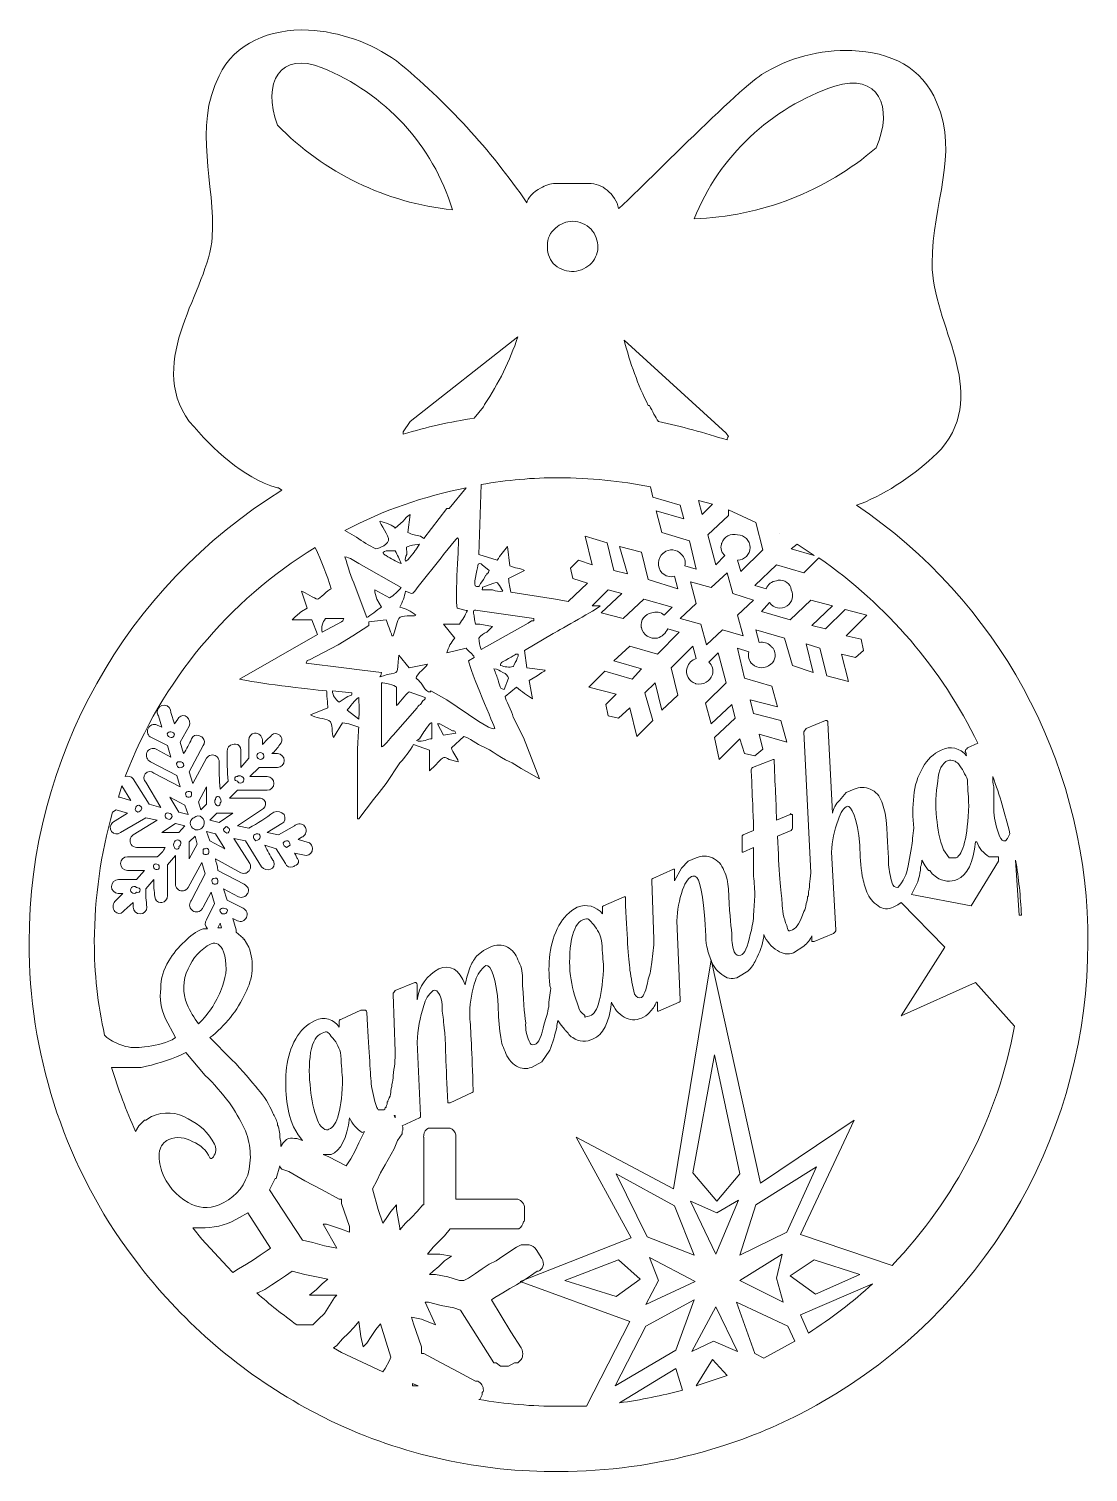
# Model space of a CAD drawing. Header units: millimetres. Extents: x 0 to 32.6, y 0 to 44.4.
import ezdxf

# ---------------------------------------------------------------- set-up
doc = ezdxf.new("R2010")
doc.units = ezdxf.units.MM
doc.header["$MEASUREMENT"] = 0
doc.layers.add('Layer 1', color=7, linetype='Continuous')

# ---------------------------------------------------------------- blocks, each defined once
blk = doc.blocks.new('block 4')
at = {"layer": 'Layer 1', "lineweight": 0}
for points in [[(20.637, 29.916), (20.637, 29.916), (21.061, 29.81), (20.743, 29.492), (20.637, 29.916)], [(23.142, 28.892), (23.142, 28.892)], [(24.201, 28.222), (23.495, 28.434), (23.671, 28.575), (24.201, 28.222)], [(22.013, 25.753), (21.378, 25.929), (20.884, 25.471), (20.708, 26.106), (20.073, 26.282), (20.567, 26.741), (20.391, 27.411), (21.026, 27.234), (21.519, 27.693), (21.696, 27.058), (22.331, 26.846), (21.837, 26.388), (22.013, 25.753)], [(2.858, 21.131), (3.14, 20.673), (2.787, 20.779), (2.752, 20.779), (2.858, 21.131)], [(5.221, 20.637), (5.468, 21.096), (5.468, 20.567), (5.292, 20.391), (5.221, 20.637)], [(4.621, 20.32), (4.339, 20.779), (4.798, 20.532), (4.904, 20.249), (4.621, 20.32)], [(5.786, 20.285), (6.279, 20.285), (5.856, 20.002), (5.574, 20.073), (5.786, 20.285)], [(4.621, 19.685), (4.092, 19.685), (4.516, 19.967), (4.798, 19.897), (4.621, 19.685)], [(5.115, 19.579), (5.186, 19.332), (4.939, 18.874), (4.939, 19.403), (5.115, 19.579)], [(5.468, 19.72), (5.75, 19.65), (6.032, 19.191), (5.574, 19.438), (5.468, 19.72)], [(20.461, 9.207), (21.131, 12.841), (21.907, 9.172), (21.202, 8.326), (20.461, 9.207)], [(11.254, 10.971), (11.289, 10.971), (11.289, 10.901), (11.254, 10.971)], [(21.907, 6.667), (22.401, 8.22), (24.271, 9.384), (23.354, 7.373), (21.907, 6.667)], [(20.496, 6.667), (19.05, 7.232), (18.097, 9.172), (19.897, 8.184), (20.496, 6.667)], [(21.202, 7.973), (21.872, 8.361), (21.167, 6.703), (20.391, 8.326), (21.202, 7.973)], [(23.213, 6.703), (23.036, 5.962), (23.248, 5.221), (21.907, 5.891), (23.213, 6.703)], [(18.838, 5.927), (18.097, 5.397), (16.51, 5.891), (18.168, 6.526), (18.838, 5.927)], [(19.121, 6.597), (20.532, 5.856), (19.015, 5.151), (19.403, 5.891), (19.121, 6.597)], [(23.46, 6.032), (24.201, 6.526), (25.612, 6.068), (24.236, 5.468), (23.46, 6.032)], [(19.015, 4.48), (20.496, 5.292), (19.932, 3.739), (18.062, 2.646), (19.015, 4.48)], [(21.096, 4.022), (20.426, 3.704), (21.167, 5.08), (21.837, 3.704), (21.096, 4.022)], [(22.648, 3.492), (22.366, 3.634), (21.802, 5.221), (23.389, 4.48), (23.601, 4.022), (22.648, 3.492)], [(11.112, 3.422), (10.971, 3.175), (10.901, 3.069), (9.631, 3.669), (9.384, 3.81), (9.49, 3.881), (9.666, 4.092), (9.842, 4.269), (10.019, 4.445), (10.16, 4.621), (10.231, 4.163), (10.301, 3.845), (10.407, 3.951), (10.548, 4.163), (10.689, 4.374), (10.83, 4.551), (11.007, 3.986), (11.148, 3.528), (11.112, 3.422)], [(20.567, 2.646), (21.061, 3.457), (21.519, 2.963), (20.567, 2.646)], [(11.818, 2.716), (11.818, 2.716), (11.994, 2.646), (11.818, 2.646), (11.818, 2.716)]]:
    blk.add_lwpolyline(points, dxfattribs=at)
for points, knots in [([(32.632, 16.581), (32.632, 16.581), (32.632, 16.757), (32.632, 16.757), (32.502, 21.993), (29.847, 26.843), (25.506, 29.774), (25.506, 29.774), (25.788, 29.88), (25.788, 29.88), (25.788, 29.88), (25.788, 29.88), (25.788, 29.88), (26.658, 30.272), (27.448, 30.822), (28.116, 31.503), (29.633, 33.302), (27.834, 35.313), (27.834, 37.218), (27.834, 39.123), (28.681, 40.534), (27.975, 42.192), (27.552, 43.251), (26.529, 43.744), (25.365, 43.78), (24.382, 43.82), (23.411, 43.562), (22.578, 43.039), (21.837, 42.58), (18.239, 38.911), (18.168, 38.911), (18.129, 39.138), (18.002, 39.341), (17.815, 39.476), (17.661, 39.616), (17.459, 39.692), (17.251, 39.687), (17.251, 39.687), (16.228, 39.687), (16.228, 39.687), (16.066, 39.679), (15.908, 39.63), (15.769, 39.546), (15.558, 39.441), (15.346, 39.229), (15.346, 39.088), (14.222, 40.731), (12.868, 42.205), (11.324, 43.462), (10.526, 44.028), (9.585, 44.358), (8.608, 44.415), (7.408, 44.45), (6.35, 44.027), (5.856, 43.004), (5.045, 41.416), (5.75, 39.652), (5.644, 38.029), (5.539, 36.407), (3.563, 34.255), (4.939, 32.35), (5.715, 31.468), (6.526, 30.656), (7.655, 30.304), (7.655, 30.304), (7.691, 30.304), (7.691, 30.304), (7.691, 30.304), (7.796, 30.233), (7.796, 30.233), (2.955, 27.257), (0.003, 21.982), (0, 16.298), (-0.007, 12.923), (1.042, 9.63), (2.999, 6.879), (2.999, 6.879), (3.422, 6.315), (3.422, 6.315), (4.806, 4.541), (6.534, 3.065), (8.502, 1.976), (8.502, 1.976), (9.313, 1.552), (9.313, 1.552), (11.507, 0.513), (13.907, -0.018), (16.334, 0), (17.824, 0.001), (19.307, 0.203), (20.743, 0.6), (20.743, 0.6), (21.449, 0.811), (21.449, 0.811), (22.428, 1.129), (23.374, 1.542), (24.271, 2.046), (24.271, 2.046), (24.871, 2.399), (24.871, 2.399), (29.704, 5.363), (32.644, 10.629), (32.632, 16.298), (32.632, 16.298), (32.632, 16.581), (32.632, 16.581)], [0, 0, 0, 0, 1, 1, 1, 2, 2, 2, 3, 3, 3, 4, 4, 4, 5, 5, 5, 6, 6, 6, 7, 7, 7, 8, 8, 8, 9, 9, 9, 10, 10, 10, 11, 11, 11, 12, 12, 12, 13, 13, 13, 14, 14, 14, 15, 15, 15, 16, 16, 16, 17, 17, 17, 18, 18, 18, 19, 19, 19, 20, 20, 20, 21, 21, 21, 22, 22, 22, 23, 23, 23, 24, 24, 24, 25, 25, 25, 26, 26, 26, 27, 27, 27, 28, 28, 28, 29, 29, 29, 30, 30, 30, 31, 31, 31, 32, 32, 32, 33, 33, 33, 34, 34, 34, 35, 35, 35, 35]), ([(7.655, 41.487), (7.161, 42.792), (7.761, 43.78), (9.031, 43.251), (10.965, 42.476), (12.444, 40.868), (13.053, 38.876), (11.003, 39.086), (9.093, 40.01), (7.655, 41.487)], [0, 0, 0, 0, 1, 1, 1, 2, 2, 2, 3, 3, 3, 3]), ([(24.836, 42.686), (26.176, 43.109), (26.67, 42.051), (26.106, 40.781), (24.537, 39.439), (22.56, 38.668), (20.496, 38.594), (21.275, 40.527), (22.86, 42.022), (24.836, 42.686)], [0, 0, 0, 0, 1, 1, 1, 2, 2, 2, 3, 3, 3, 3]), ([(16.228, 38.312), (16.371, 38.447), (16.56, 38.522), (16.757, 38.523), (16.969, 38.515), (17.171, 38.427), (17.321, 38.276), (17.462, 38.122), (17.538, 37.92), (17.533, 37.712), (17.527, 37.509), (17.437, 37.318), (17.286, 37.183), (17.129, 37.048), (16.929, 36.973), (16.722, 36.971), (16.511, 36.986), (16.311, 37.073), (16.157, 37.218), (16.026, 37.376), (15.963, 37.578), (15.981, 37.782), (15.972, 37.989), (16.064, 38.186), (16.228, 38.312)], [0, 0, 0, 0, 1, 1, 1, 2, 2, 2, 3, 3, 3, 4, 4, 4, 5, 5, 5, 6, 6, 6, 7, 7, 7, 8, 8, 8, 8]), ([(14.041, 32.879), (14.041, 32.879), (14.041, 32.879), (14.041, 32.879), (14.041, 32.844), (14.005, 32.844), (14.005, 32.808), (14.005, 32.808), (13.723, 32.456), (13.723, 32.456), (12.983, 32.345), (12.252, 32.18), (11.536, 31.962), (11.536, 31.962), (11.536, 32.032), (11.536, 32.032), (11.536, 32.032), (11.747, 32.35), (11.747, 32.35), (11.747, 32.35), (15.064, 34.96), (15.064, 34.96), (14.82, 34.223), (14.476, 33.522), (14.041, 32.879)], [0, 0, 0, 0, 1, 1, 1, 2, 2, 2, 3, 3, 3, 4, 4, 4, 5, 5, 5, 6, 6, 6, 7, 7, 7, 8, 8, 8, 8]), ([(21.484, 31.997), (21.484, 31.997), (21.555, 31.891), (21.555, 31.891), (21.529, 31.862), (21.516, 31.824), (21.519, 31.785), (20.814, 31.997), (20.108, 32.209), (19.403, 32.35), (19.297, 32.491), (19.226, 32.667), (19.121, 32.844), (19.121, 32.844), (19.085, 32.844), (19.085, 32.844), (18.769, 33.486), (18.521, 34.16), (18.344, 34.854), (18.344, 34.854), (21.484, 31.997), (21.484, 31.997)], [0, 0, 0, 0, 1, 1, 1, 2, 2, 2, 3, 3, 3, 4, 4, 4, 5, 5, 5, 6, 6, 6, 7, 7, 7, 7]), ([(11.677, 28.928), (11.677, 28.928), (11.747, 29.492), (11.747, 29.492), (11.66, 29.441), (11.587, 29.368), (11.536, 29.281), (11.536, 29.281), (11.289, 29.069), (11.289, 29.069), (11.254, 29.139), (10.936, 29.245), (10.83, 29.281), (10.724, 29.316), (11.042, 28.928), (11.077, 28.751), (11.112, 28.575), (10.795, 28.434), (10.689, 28.434), (10.479, 28.533), (10.278, 28.651), (10.089, 28.787), (10.089, 28.787), (9.737, 28.998), (9.737, 28.998), (10.912, 29.616), (12.172, 30.056), (13.476, 30.304), (13.476, 30.304), (12.947, 29.669), (12.947, 29.669), (12.947, 29.669), (12.876, 29.669), (12.876, 29.669), (12.876, 29.669), (12.171, 28.751), (12.171, 28.751), (12.171, 28.751), (12.065, 28.822), (12.065, 28.822), (11.931, 28.837), (11.8, 28.873), (11.677, 28.928)], [0, 0, 0, 0, 1, 1, 1, 2, 2, 2, 3, 3, 3, 4, 4, 4, 5, 5, 5, 6, 6, 6, 7, 7, 7, 8, 8, 8, 9, 9, 9, 10, 10, 10, 11, 11, 11, 12, 12, 12, 13, 13, 13, 14, 14, 14, 14]), ([(16.334, 30.621), (17.281, 30.616), (18.226, 30.522), (19.156, 30.339), (19.156, 30.339), (19.226, 30.021), (19.226, 30.021), (19.226, 30.021), (20.073, 29.774), (20.073, 29.774), (20.073, 29.774), (20.179, 29.351), (20.179, 29.351), (20.179, 29.351), (19.332, 29.598), (19.332, 29.598), (19.332, 29.598), (19.509, 28.928), (19.509, 28.928), (19.509, 28.928), (20.355, 28.681), (20.355, 28.681), (20.355, 28.681), (20.567, 27.799), (20.567, 27.799), (20.567, 27.799), (20.214, 27.905), (20.214, 27.905), (20.248, 28.033), (20.207, 28.169), (20.108, 28.257), (19.972, 28.423), (19.727, 28.445), (19.562, 28.309), (19.556, 28.304), (19.55, 28.298), (19.544, 28.293), (19.369, 28.138), (19.352, 27.871), (19.507, 27.695), (19.507, 27.695), (19.508, 27.694), (19.509, 27.693), (19.608, 27.588), (19.758, 27.547), (19.897, 27.587), (19.897, 27.587), (20.002, 27.199), (20.002, 27.199), (20.002, 27.199), (19.085, 27.481), (19.085, 27.481), (19.085, 27.481), (18.874, 28.328), (18.874, 28.328), (18.874, 28.328), (18.203, 28.504), (18.203, 28.504), (18.203, 28.504), (18.45, 27.658), (18.45, 27.658), (18.45, 27.658), (18.027, 27.764), (18.027, 27.764), (18.027, 27.764), (17.815, 28.61), (17.815, 28.61), (17.815, 28.61), (17.145, 28.822), (17.145, 28.822), (17.145, 28.822), (17.357, 27.94), (17.357, 27.94), (17.357, 27.94), (16.933, 28.081), (16.933, 28.081), (16.933, 28.081), (16.686, 27.834), (16.686, 27.834), (16.686, 27.834), (16.757, 27.517), (16.757, 27.517), (16.757, 27.517), (17.216, 27.376), (17.216, 27.376), (17.216, 27.376), (16.616, 26.811), (16.616, 26.811), (16.616, 26.811), (16.228, 26.882), (16.228, 26.882), (16.228, 26.882), (14.852, 27.093), (14.852, 27.093), (14.814, 27.232), (14.791, 27.374), (14.781, 27.517), (14.781, 27.517), (15.275, 27.764), (15.275, 27.764), (15.169, 27.834), (14.958, 27.834), (14.817, 27.905), (14.817, 27.905), (14.746, 28.504), (14.746, 28.504), (14.629, 28.372), (14.523, 28.23), (14.429, 28.081), (14.429, 28.081), (13.864, 28.257), (13.864, 28.257), (13.864, 28.257), (13.935, 30.409), (13.935, 30.409), (14.726, 30.551), (15.529, 30.622), (16.334, 30.621)], [0, 0, 0, 0, 1, 1, 1, 2, 2, 2, 3, 3, 3, 4, 4, 4, 5, 5, 5, 6, 6, 6, 7, 7, 7, 8, 8, 8, 9, 9, 9, 10, 10, 10, 11, 11, 11, 12, 12, 12, 13, 13, 13, 14, 14, 14, 15, 15, 15, 16, 16, 16, 17, 17, 17, 18, 18, 18, 19, 19, 19, 20, 20, 20, 21, 21, 21, 22, 22, 22, 23, 23, 23, 24, 24, 24, 25, 25, 25, 26, 26, 26, 27, 27, 27, 28, 28, 28, 29, 29, 29, 30, 30, 30, 31, 31, 31, 32, 32, 32, 33, 33, 33, 34, 34, 34, 35, 35, 35, 36, 36, 36, 37, 37, 37, 38, 38, 38, 39, 39, 39, 39]), ([(21.943, 27.728), (21.943, 27.728), (21.837, 28.081), (21.837, 28.081), (22.051, 28.081), (22.225, 28.255), (22.225, 28.469), (22.225, 28.683), (22.051, 28.857), (21.837, 28.857), (21.632, 28.921), (21.415, 28.807), (21.351, 28.603), (21.348, 28.594), (21.345, 28.584), (21.343, 28.575), (21.3, 28.447), (21.342, 28.305), (21.449, 28.222), (21.449, 28.222), (21.167, 27.94), (21.167, 27.94), (21.167, 27.94), (20.92, 28.857), (20.92, 28.857), (20.92, 28.857), (21.555, 29.457), (21.555, 29.457), (21.555, 29.457), (21.555, 29.633), (21.555, 29.633), (21.555, 29.633), (22.401, 29.245), (22.401, 29.245), (22.401, 29.245), (22.401, 29.245), (22.401, 29.245), (22.401, 29.245), (22.613, 28.399), (22.613, 28.399), (22.613, 28.399), (21.943, 27.728), (21.943, 27.728)], [0, 0, 0, 0, 1, 1, 1, 2, 2, 2, 3, 3, 3, 4, 4, 4, 5, 5, 5, 6, 6, 6, 7, 7, 7, 8, 8, 8, 9, 9, 9, 10, 10, 10, 11, 11, 11, 12, 12, 12, 13, 13, 13, 14, 14, 14, 14]), ([(8.819, 28.469), (9.01, 28.056), (9.175, 27.632), (9.313, 27.199), (9.207, 27.164), (8.961, 26.882), (8.89, 26.882), (8.819, 26.882), (8.502, 27.093), (8.396, 27.129), (8.396, 27.129), (8.572, 26.599), (8.572, 26.599), (8.572, 26.599), (8.396, 26.494), (8.396, 26.494), (8.294, 26.422), (8.199, 26.339), (8.114, 26.247), (8.114, 26.247), (8.714, 26.247), (8.714, 26.247), (8.714, 26.247), (8.89, 25.788), (8.89, 25.788), (8.89, 25.788), (6.491, 24.412), (6.491, 24.412), (6.95, 24.306), (8.608, 24.095), (9.172, 24.059), (9.172, 23.989), (9.207, 23.636), (9.207, 23.53), (9.207, 23.53), (8.678, 23.319), (8.678, 23.319), (8.819, 23.213), (9.102, 23.213), (9.243, 23.142), (9.384, 23.072), (9.313, 22.719), (9.384, 22.613), (9.384, 22.613), (9.666, 23.072), (9.666, 23.072), (9.837, 23.051), (10.004, 23.003), (10.16, 22.931), (10.16, 22.754), (10.125, 22.437), (10.125, 22.225), (10.125, 22.225), (10.125, 20.108), (10.125, 20.108), (10.125, 20.108), (10.16, 20.108), (10.16, 20.108), (10.16, 20.108), (10.619, 20.708), (10.619, 20.708), (10.619, 20.708), (10.619, 20.708), (10.619, 20.708), (10.619, 20.708), (10.795, 20.92), (10.795, 20.92), (10.795, 20.92), (11.007, 21.202), (11.007, 21.202), (11.007, 21.202), (11.43, 21.837), (11.43, 21.837), (11.591, 22.01), (11.732, 22.199), (11.853, 22.401), (11.853, 22.401), (12.347, 22.225), (12.347, 22.225), (12.347, 22.225), (12.347, 21.59), (12.347, 21.59), (12.347, 21.59), (12.524, 21.766), (12.524, 21.766), (12.806, 22.084), (12.806, 22.013), (12.947, 21.943), (12.947, 21.943), (13.229, 21.872), (13.229, 21.872), (13.194, 22.013), (13.053, 22.154), (13.017, 22.296), (13.017, 22.296), (13.406, 22.648), (13.406, 22.648), (13.547, 22.613), (13.829, 22.401), (14.005, 22.331), (14.182, 22.26), (14.676, 21.907), (14.887, 21.837), (14.887, 21.837), (15.169, 21.661), (15.169, 21.661), (15.169, 21.661), (15.734, 21.343), (15.734, 21.343), (15.734, 21.343), (15.24, 22.613), (15.24, 22.613), (15.24, 22.613), (14.922, 23.248), (14.922, 23.248), (14.887, 23.424), (14.676, 23.777), (14.676, 23.883), (14.676, 23.883), (15.028, 24.165), (15.028, 24.165), (15.181, 24.031), (15.346, 23.913), (15.522, 23.812), (15.522, 23.812), (15.416, 24.377), (15.416, 24.377), (15.416, 24.377), (15.663, 24.518), (15.663, 24.518), (15.663, 24.518), (15.804, 24.624), (15.804, 24.624), (15.875, 24.659), (15.875, 24.624), (15.91, 24.694), (15.91, 24.694), (15.346, 24.765), (15.346, 24.765), (15.346, 24.765), (15.275, 25.294), (15.275, 25.294), (15.275, 25.294), (16.157, 25.823), (16.157, 25.823), (16.404, 25.964), (17.498, 26.564), (17.604, 26.67), (17.604, 26.67), (17.357, 26.67), (17.357, 26.67), (17.357, 26.67), (17.851, 27.164), (17.851, 27.164), (17.851, 27.164), (18.274, 27.058), (18.274, 27.058), (18.274, 27.058), (17.639, 26.458), (17.639, 26.458), (17.639, 26.458), (18.309, 26.282), (18.309, 26.282), (18.309, 26.282), (18.944, 26.882), (18.944, 26.882), (18.944, 26.882), (19.826, 26.635), (19.826, 26.635), (19.826, 26.635), (19.579, 26.388), (19.579, 26.388), (19.472, 26.48), (19.324, 26.507), (19.191, 26.458), (18.98, 26.423), (18.836, 26.224), (18.871, 26.012), (18.872, 26.008), (18.873, 26.004), (18.874, 26), (18.926, 25.778), (19.144, 25.638), (19.367, 25.682), (19.51, 25.724), (19.627, 25.827), (19.685, 25.964), (19.685, 25.964), (20.038, 25.859), (20.038, 25.859), (20.038, 25.859), (19.367, 25.188), (19.367, 25.188), (19.367, 25.188), (18.521, 25.435), (18.521, 25.435), (18.521, 25.435), (18.027, 24.977), (18.027, 24.977), (18.027, 24.977), (18.874, 24.73), (18.874, 24.73), (18.874, 24.73), (18.591, 24.412), (18.591, 24.412), (18.591, 24.412), (17.745, 24.659), (17.745, 24.659), (17.745, 24.659), (17.251, 24.165), (17.251, 24.165), (17.251, 24.165), (18.097, 23.954), (18.097, 23.954), (18.097, 23.954), (17.78, 23.636), (17.78, 23.636), (17.78, 23.636), (17.851, 23.283), (17.851, 23.283), (17.851, 23.283), (18.168, 23.213), (18.168, 23.213), (18.168, 23.213), (18.521, 23.53), (18.521, 23.53), (18.521, 23.53), (18.732, 22.648), (18.732, 22.648), (18.732, 22.648), (19.226, 23.142), (19.226, 23.142), (19.226, 23.142), (18.979, 23.989), (18.979, 23.989), (18.979, 23.989), (19.297, 24.306), (19.297, 24.306), (19.297, 24.306), (19.509, 23.46), (19.509, 23.46), (19.509, 23.46), (20.002, 23.918), (20.002, 23.918), (20.002, 23.918), (19.791, 24.765), (19.791, 24.765), (19.791, 24.765), (20.461, 25.435), (20.461, 25.435), (20.461, 25.435), (20.567, 25.047), (20.567, 25.047), (20.428, 25.012), (20.32, 24.904), (20.285, 24.765), (20.221, 24.56), (20.335, 24.343), (20.539, 24.279), (20.548, 24.276), (20.558, 24.273), (20.567, 24.271), (20.78, 24.224), (20.993, 24.346), (21.061, 24.553), (21.101, 24.692), (21.06, 24.842), (20.955, 24.941), (20.955, 24.941), (21.237, 25.224), (21.237, 25.224), (21.237, 25.224), (21.484, 24.306), (21.484, 24.306), (21.484, 24.306), (20.849, 23.671), (20.849, 23.671), (20.849, 23.671), (21.026, 23.036), (21.026, 23.036), (21.026, 23.036), (21.661, 23.636), (21.661, 23.636), (21.661, 23.636), (21.766, 23.213), (21.766, 23.213), (21.766, 23.213), (21.131, 22.613), (21.131, 22.613), (21.131, 22.613), (21.272, 21.943), (21.272, 21.943), (21.272, 21.943), (21.907, 22.578), (21.907, 22.578), (21.907, 22.578), (22.049, 22.119), (22.049, 22.119), (22.049, 22.119), (22.366, 22.049), (22.366, 22.049), (22.366, 22.049), (22.613, 22.26), (22.613, 22.26), (22.613, 22.26), (22.507, 22.719), (22.507, 22.719), (22.507, 22.719), (23.354, 22.472), (23.354, 22.472), (23.354, 22.472), (23.177, 23.142), (23.177, 23.142), (23.177, 23.142), (22.331, 23.354), (22.331, 23.354), (22.331, 23.354), (22.225, 23.777), (22.225, 23.777), (22.225, 23.777), (23.072, 23.566), (23.072, 23.566), (23.072, 23.566), (22.895, 24.201), (22.895, 24.201), (22.895, 24.201), (22.049, 24.447), (22.049, 24.447), (22.049, 24.447), (21.837, 25.365), (21.837, 25.365), (21.837, 25.365), (22.19, 25.259), (22.19, 25.259), (22.15, 25.12), (22.191, 24.97), (22.296, 24.871), (22.456, 24.727), (22.699, 24.727), (22.86, 24.871), (23.016, 24.988), (23.047, 25.209), (22.931, 25.365), (22.91, 25.391), (22.887, 25.415), (22.86, 25.435), (22.772, 25.534), (22.635, 25.575), (22.507, 25.541), (22.507, 25.541), (22.401, 25.929), (22.401, 25.929), (22.401, 25.929), (23.283, 25.682), (23.283, 25.682), (23.283, 25.682), (23.53, 24.836), (23.53, 24.836), (23.53, 24.836), (24.165, 24.624), (24.165, 24.624), (24.165, 24.624), (23.954, 25.506), (23.954, 25.506), (23.954, 25.506), (24.377, 25.365), (24.377, 25.365), (24.377, 25.365), (24.589, 24.518), (24.589, 24.518), (24.589, 24.518), (25.259, 24.342), (25.259, 24.342), (25.259, 24.342), (25.047, 25.188), (25.047, 25.188), (25.047, 25.188), (25.471, 25.082), (25.471, 25.082), (25.471, 25.082), (25.717, 25.294), (25.717, 25.294), (25.717, 25.294), (25.647, 25.647), (25.647, 25.647), (25.647, 25.647), (25.188, 25.753), (25.188, 25.753), (25.188, 25.753), (25.823, 26.388), (25.823, 26.388), (25.823, 26.388), (25.153, 26.564), (25.153, 26.564), (25.153, 26.564), (24.553, 25.964), (24.553, 25.964), (24.553, 25.964), (24.13, 26.07), (24.13, 26.07), (24.13, 26.07), (24.765, 26.67), (24.765, 26.67), (24.765, 26.67), (24.095, 26.846), (24.095, 26.846), (24.095, 26.846), (23.46, 26.247), (23.46, 26.247), (23.46, 26.247), (22.578, 26.494), (22.578, 26.494), (22.578, 26.494), (22.825, 26.776), (22.825, 26.776), (22.944, 26.598), (23.185, 26.55), (23.363, 26.669), (23.525, 26.777), (23.582, 26.989), (23.495, 27.164), (23.466, 27.357), (23.286, 27.489), (23.093, 27.46), (23.074, 27.457), (23.055, 27.452), (23.036, 27.446), (22.893, 27.429), (22.77, 27.334), (22.719, 27.199), (22.719, 27.199), (22.366, 27.305), (22.366, 27.305), (22.366, 27.305), (23.036, 27.94), (23.036, 27.94), (23.036, 27.94), (23.883, 27.693), (23.883, 27.693), (23.883, 27.693), (24.342, 28.152), (24.342, 28.152), (26.442, 26.702), (28.132, 24.733), (29.245, 22.437), (29.245, 22.437), (28.928, 22.296), (28.928, 22.296), (28.892, 22.26), (28.857, 22.225), (28.857, 22.19), (28.879, 22.146), (28.891, 22.098), (28.892, 22.049), (28.716, 22.295), (28.382, 22.371), (28.116, 22.225), (27.873, 22.118), (27.674, 21.931), (27.552, 21.696), (27.391, 21.428), (27.294, 21.126), (27.27, 20.814), (27.234, 20.486), (27.234, 20.154), (27.27, 19.826), (27.27, 19.826), (27.27, 19.826), (27.27, 19.826), (27.234, 19.614), (27.234, 19.403), (27.199, 19.226), (27.199, 19.226), (27.093, 18.662), (27.093, 18.662), (27.057, 18.412), (26.946, 18.179), (26.776, 17.992), (26.691, 17.99), (26.616, 18.049), (26.599, 18.133), (26.547, 18.317), (26.512, 18.506), (26.494, 18.697), (26.494, 18.944), (26.458, 19.403), (26.423, 20.073), (26.397, 20.266), (26.35, 20.455), (26.282, 20.637), (26.226, 20.812), (26.097, 20.953), (25.929, 21.026), (25.772, 21.096), (25.592, 21.096), (25.435, 21.026), (25.435, 21.026), (25.188, 20.92), (25.188, 20.92), (25.188, 20.92), (24.977, 20.673), (24.977, 20.673), (24.866, 20.569), (24.792, 20.433), (24.765, 20.285), (24.765, 20.285), (24.624, 23.072), (24.624, 23.072), (24.624, 23.107), (24.624, 23.107), (24.589, 23.142), (24.589, 23.142), (24.553, 23.142), (24.553, 23.142), (24.553, 23.142), (23.954, 22.895), (23.954, 22.895), (23.954, 22.895), (23.883, 22.789), (23.883, 22.789), (23.883, 22.789), (24.095, 18.45), (24.095, 18.45), (24.095, 18.45), (24.095, 18.45), (24.095, 18.45), (24.095, 18.309), (24.059, 18.203), (24.059, 18.097), (24.059, 18.097), (24.059, 18.097), (24.059, 18.097), (24.059, 17.992), (24.024, 17.886), (24.024, 17.78), (24.024, 17.674), (23.989, 17.745), (23.989, 17.709), (23.994, 17.637), (23.982, 17.565), (23.954, 17.498), (23.946, 17.412), (23.922, 17.328), (23.883, 17.251), (23.777, 16.933), (23.671, 16.757), (23.53, 16.686), (23.389, 16.616), (23.389, 16.686), (23.354, 16.827), (23.259, 17.05), (23.211, 17.291), (23.213, 17.533), (23.177, 17.815), (23.107, 18.521), (23.072, 19.579), (23.072, 19.579), (23.495, 19.756), (23.495, 19.756), (23.53, 19.791), (23.53, 19.791), (23.53, 19.861), (23.53, 19.861), (23.53, 20.249), (23.53, 20.249), (23.53, 20.249), (23.495, 20.249), (23.495, 20.249), (23.495, 20.285), (23.46, 20.285), (23.46, 20.249), (23.46, 20.249), (23.036, 20.073), (23.036, 20.073), (23.036, 20.426), (23.001, 21.026), (22.966, 21.872), (22.966, 21.872), (22.966, 21.943), (22.966, 21.943), (22.966, 21.943), (22.931, 21.943), (22.931, 21.943), (22.931, 21.943), (22.296, 21.696), (22.296, 21.696), (22.27, 21.667), (22.257, 21.629), (22.26, 21.59), (22.296, 20.673), (22.331, 20.073), (22.331, 19.756), (22.331, 19.756), (22.013, 19.614), (22.013, 19.614), (21.978, 19.614), (21.978, 19.579), (21.978, 19.544), (21.978, 19.544), (21.978, 19.085), (21.978, 19.085), (21.978, 19.085), (22.013, 19.085), (22.013, 19.085), (22.013, 19.085), (22.331, 19.226), (22.331, 19.226), (22.331, 19.226), (22.331, 18.344), (22.331, 18.344), (22.331, 18.344), (22.331, 18.344), (22.331, 18.344), (22.358, 18.134), (22.37, 17.922), (22.366, 17.709), (22.366, 17.709), (22.366, 17.709), (22.366, 17.709), (22.366, 17.498), (22.331, 17.286), (22.331, 17.11), (22.316, 16.918), (22.281, 16.729), (22.225, 16.545), (22.154, 16.157), (22.049, 15.946), (21.943, 15.91), (21.837, 15.875), (21.802, 15.91), (21.731, 16.016), (21.678, 16.199), (21.654, 16.39), (21.661, 16.581), (21.625, 16.863), (21.59, 17.286), (21.555, 17.956), (21.55, 18.153), (21.501, 18.345), (21.414, 18.521), (21.357, 18.695), (21.229, 18.836), (21.061, 18.909), (20.904, 18.98), (20.724, 18.98), (20.567, 18.909), (20.567, 18.909), (20.32, 18.803), (20.32, 18.803), (20.32, 18.803), (20.108, 18.591), (20.108, 18.591), (20.108, 18.591), (19.897, 18.203), (19.897, 18.203), (19.897, 18.203), (19.897, 18.556), (19.897, 18.556), (19.897, 18.556), (19.861, 18.556), (19.861, 18.556), (19.861, 18.556), (19.226, 18.274), (19.226, 18.274), (19.191, 18.274), (19.191, 18.239), (19.191, 18.203), (19.191, 18.203), (19.262, 16.404), (19.262, 16.404), (19.262, 16.404), (19.262, 16.404), (19.262, 16.404), (19.257, 16.167), (19.234, 15.931), (19.191, 15.699), (19.191, 15.699), (19.191, 15.699), (19.191, 15.699), (19.191, 15.593), (19.156, 15.522), (19.156, 15.416), (19.137, 15.333), (19.113, 15.25), (19.085, 15.169), (19.015, 14.817), (18.944, 14.64), (18.874, 14.605), (18.803, 14.57), (18.732, 14.605), (18.662, 14.711), (18.602, 14.955), (18.555, 15.202), (18.521, 15.452), (18.486, 15.804), (18.415, 16.545), (18.38, 17.639), (18.38, 17.639), (18.38, 17.709), (18.38, 17.709), (18.38, 17.709), (18.344, 17.709), (18.344, 17.709), (18.344, 17.709), (17.709, 17.427), (17.709, 17.427), (17.674, 17.427), (17.674, 17.392), (17.674, 17.357), (17.674, 17.357), (17.674, 17.18), (17.674, 17.18), (17.491, 17.415), (17.175, 17.502), (16.898, 17.392), (16.661, 17.26), (16.465, 17.065), (16.334, 16.827), (16.187, 16.553), (16.091, 16.254), (16.051, 15.946), (16.016, 15.629), (16.016, 15.31), (16.051, 14.993), (16.048, 14.954), (16.061, 14.916), (16.087, 14.887), (16.048, 14.701), (16.024, 14.513), (16.016, 14.323), (15.986, 14.142), (15.938, 13.965), (15.875, 13.794), (15.804, 13.406), (15.699, 13.194), (15.593, 13.159), (15.487, 13.123), (15.452, 13.159), (15.416, 13.264), (15.33, 13.439), (15.293, 13.635), (15.311, 13.829), (15.264, 14.111), (15.228, 14.57), (15.205, 15.205), (15.218, 15.403), (15.168, 15.6), (15.064, 15.769), (15.009, 15.933), (14.896, 16.071), (14.746, 16.157), (14.581, 16.245), (14.382, 16.245), (14.217, 16.157), (14.217, 16.157), (14.005, 16.051), (14.005, 16.051), (14.005, 16.051), (13.794, 15.875), (13.794, 15.875), (13.708, 15.767), (13.637, 15.649), (13.582, 15.522), (13.526, 15.348), (13.479, 15.172), (13.441, 14.993), (13.264, 15.487), (12.982, 15.628), (12.629, 15.487), (12.265, 15.297), (12.015, 14.942), (11.959, 14.534), (11.959, 14.534), (11.959, 14.993), (11.959, 14.993), (11.959, 15.028), (11.959, 15.064), (11.924, 15.064), (11.924, 15.064), (11.889, 15.064), (11.889, 15.064), (11.889, 15.064), (11.289, 14.817), (11.289, 14.817), (11.254, 14.781), (11.218, 14.746), (11.218, 14.711), (11.218, 14.711), (11.289, 12.947), (11.289, 12.947), (11.289, 12.947), (11.289, 12.947), (11.289, 12.947), (11.286, 12.698), (11.263, 12.451), (11.218, 12.206), (11.218, 12.206), (11.218, 12.206), (11.218, 12.206), (11.222, 12.111), (11.21, 12.015), (11.183, 11.924), (11.183, 11.853), (11.148, 11.747), (11.148, 11.677), (11.148, 11.606), (11.112, 11.536), (11.077, 11.465), (11.042, 11.395), (11.077, 11.395), (11.042, 11.395), (11.042, 11.395), (11.042, 11.324), (11.042, 11.324), (11.016, 11.295), (11.003, 11.257), (11.007, 11.218), (11.007, 11.218), (10.971, 11.218), (10.971, 11.218), (10.971, 11.183), (10.971, 11.148), (10.936, 11.148), (10.936, 11.148), (10.76, 11.148), (10.76, 11.148), (10.76, 11.183), (10.724, 11.183), (10.724, 11.218), (10.633, 11.456), (10.574, 11.705), (10.548, 11.959), (10.513, 12.312), (10.477, 13.053), (10.407, 14.146), (10.407, 14.182), (10.407, 14.182), (10.372, 14.217), (10.372, 14.217), (10.231, 14.217), (10.231, 14.217), (10.231, 14.217), (9.631, 13.935), (9.631, 13.935), (9.56, 13.935), (9.56, 13.899), (9.56, 13.864), (9.56, 13.864), (9.56, 13.688), (9.56, 13.688), (9.407, 13.942), (9.084, 14.035), (8.819, 13.899), (8.564, 13.781), (8.353, 13.583), (8.22, 13.335), (8.068, 13.062), (7.973, 12.763), (7.937, 12.453), (7.902, 12.137), (7.902, 11.817), (7.937, 11.501), (7.962, 11.197), (8.033, 10.9), (8.149, 10.619), (8.149, 10.619), (8.29, 10.372), (8.29, 10.372), (8.29, 10.372), (8.29, 10.372), (8.29, 10.372), (8.29, 10.372), (8.431, 10.195), (8.431, 10.195), (8.431, 10.195), (8.431, 10.195), (8.431, 10.195), (8.431, 10.195), (8.255, 10.266), (8.255, 10.266), (8.255, 10.266), (8.184, 10.266), (8.184, 10.266), (8.101, 10.288), (8.012, 10.276), (7.937, 10.231), (7.937, 10.231), (7.832, 10.125), (7.832, 10.125), (7.832, 10.125), (7.761, 10.019), (7.761, 10.019), (7.761, 10.019), (7.761, 10.019), (7.761, 10.019), (7.767, 10.114), (7.755, 10.21), (7.726, 10.301), (7.726, 10.301), (7.726, 10.407), (7.726, 10.407), (7.726, 10.477), (7.691, 10.548), (7.691, 10.619), (7.665, 10.648), (7.652, 10.686), (7.655, 10.724), (7.623, 10.836), (7.576, 10.943), (7.514, 11.042), (7.403, 11.312), (7.248, 11.562), (7.056, 11.783), (6.844, 12.03), (6.597, 12.347), (6.244, 12.7), (6.244, 12.7), (5.574, 13.37), (5.574, 13.37), (6.046, 13.732), (6.421, 14.205), (6.667, 14.746), (6.907, 15.178), (6.946, 15.694), (6.773, 16.157), (6.773, 16.157), (6.632, 16.404), (6.632, 16.404), (6.597, 16.404), (6.597, 16.404), (6.597, 16.439), (6.597, 16.439), (6.385, 16.616), (6.385, 16.616), (6.385, 16.616), (6.385, 16.686), (6.385, 16.686), (6.385, 16.686), (6.279, 17.039), (6.279, 17.039), (6.279, 17.039), (6.421, 16.969), (6.421, 16.969), (6.528, 16.92), (6.654, 16.967), (6.703, 17.074), (6.751, 17.182), (6.704, 17.308), (6.597, 17.357), (6.597, 17.357), (6.103, 17.604), (6.103, 17.604), (6.103, 17.604), (5.997, 17.956), (5.997, 17.956), (5.997, 17.956), (6.456, 17.709), (6.456, 17.709), (6.562, 17.66), (6.688, 17.707), (6.737, 17.813), (6.737, 17.813), (6.738, 17.814), (6.738, 17.815), (6.809, 17.921), (6.738, 18.027), (6.632, 18.097), (6.632, 18.097), (5.821, 18.521), (5.821, 18.521), (5.821, 18.662), (5.75, 18.768), (5.75, 18.874), (5.75, 18.874), (6.526, 18.45), (6.526, 18.45), (6.632, 18.4), (6.758, 18.445), (6.809, 18.55), (6.836, 18.608), (6.836, 18.675), (6.809, 18.732), (6.809, 18.732), (6.315, 19.509), (6.315, 19.509), (6.315, 19.509), (6.667, 19.438), (6.667, 19.438), (6.667, 19.438), (7.161, 18.627), (7.161, 18.627), (7.235, 18.553), (7.344, 18.526), (7.444, 18.556), (7.535, 18.59), (7.581, 18.692), (7.547, 18.783), (7.54, 18.803), (7.529, 18.822), (7.514, 18.838), (7.444, 18.979), (7.338, 19.121), (7.267, 19.297), (7.267, 19.297), (7.62, 19.191), (7.62, 19.191), (7.62, 19.191), (7.902, 18.732), (7.902, 18.732), (7.936, 18.641), (8.038, 18.595), (8.129, 18.629), (8.149, 18.636), (8.168, 18.648), (8.184, 18.662), (8.262, 18.674), (8.315, 18.745), (8.303, 18.822), (8.298, 18.856), (8.281, 18.887), (8.255, 18.909), (8.22, 18.979), (8.22, 19.015), (8.184, 19.05), (8.184, 19.05), (8.537, 18.979), (8.537, 18.979), (8.654, 18.985), (8.744, 19.085), (8.738, 19.202), (8.734, 19.269), (8.699, 19.33), (8.643, 19.367), (8.643, 19.367), (8.29, 19.473), (8.29, 19.473), (8.29, 19.473), (8.396, 19.544), (8.396, 19.544), (8.508, 19.579), (8.57, 19.697), (8.535, 19.809), (8.5, 19.921), (8.382, 19.983), (8.27, 19.948), (8.238, 19.938), (8.208, 19.92), (8.184, 19.897), (8.184, 19.897), (7.691, 19.614), (7.691, 19.614), (7.691, 19.614), (7.338, 19.685), (7.338, 19.685), (7.338, 19.685), (7.796, 19.967), (7.796, 19.967), (7.902, 20.002), (7.902, 20.144), (7.867, 20.249), (7.779, 20.323), (7.66, 20.35), (7.549, 20.32), (7.304, 20.135), (7.045, 19.97), (6.773, 19.826), (6.773, 19.826), (6.421, 19.897), (6.421, 19.897), (6.421, 19.897), (7.161, 20.391), (7.161, 20.391), (7.259, 20.42), (7.314, 20.522), (7.285, 20.62), (7.256, 20.717), (7.153, 20.773), (7.056, 20.743), (7.056, 20.743), (6.174, 20.743), (6.174, 20.743), (6.174, 20.743), (6.421, 20.99), (6.421, 20.99), (6.421, 20.99), (7.338, 20.99), (7.338, 20.99), (7.455, 20.99), (7.549, 21.085), (7.549, 21.202), (7.549, 21.319), (7.455, 21.414), (7.338, 21.414), (7.338, 21.414), (6.809, 21.414), (6.809, 21.414), (6.809, 21.414), (7.091, 21.696), (7.091, 21.696), (7.091, 21.696), (7.655, 21.696), (7.655, 21.696), (7.772, 21.696), (7.867, 21.791), (7.867, 21.907), (7.867, 22.024), (7.772, 22.119), (7.655, 22.119), (7.655, 22.119), (7.479, 22.119), (7.479, 22.119), (7.579, 22.196), (7.663, 22.292), (7.726, 22.401), (7.804, 22.46), (7.82, 22.57), (7.761, 22.648), (7.751, 22.662), (7.739, 22.674), (7.726, 22.684), (7.659, 22.754), (7.547, 22.758), (7.476, 22.691), (7.463, 22.678), (7.452, 22.664), (7.444, 22.648), (7.353, 22.575), (7.27, 22.492), (7.197, 22.401), (7.197, 22.401), (7.197, 22.542), (7.197, 22.542), (7.179, 22.665), (7.073, 22.755), (6.95, 22.754), (6.847, 22.737), (6.772, 22.647), (6.773, 22.542), (6.773, 22.542), (6.773, 21.978), (6.773, 21.978), (6.773, 21.978), (6.526, 21.696), (6.526, 21.696), (6.526, 21.696), (6.526, 22.225), (6.526, 22.225), (6.535, 22.322), (6.463, 22.407), (6.366, 22.416), (6.336, 22.418), (6.307, 22.413), (6.279, 22.401), (6.176, 22.384), (6.102, 22.294), (6.103, 22.19), (6.097, 21.884), (6.109, 21.577), (6.138, 21.272), (6.138, 21.272), (5.891, 21.026), (5.891, 21.026), (5.861, 21.319), (5.85, 21.613), (5.856, 21.907), (5.834, 22.022), (5.723, 22.097), (5.608, 22.075), (5.55, 22.064), (5.499, 22.028), (5.468, 21.978), (5.468, 21.978), (5.045, 21.202), (5.045, 21.202), (5.045, 21.202), (4.939, 21.555), (4.939, 21.555), (4.939, 21.555), (5.362, 22.366), (5.362, 22.366), (5.427, 22.439), (5.42, 22.551), (5.347, 22.615), (5.331, 22.629), (5.312, 22.641), (5.292, 22.648), (5.219, 22.713), (5.107, 22.706), (5.043, 22.633), (5.028, 22.617), (5.017, 22.598), (5.009, 22.578), (4.941, 22.418), (4.858, 22.264), (4.762, 22.119), (4.762, 22.119), (4.657, 22.472), (4.657, 22.472), (4.657, 22.472), (4.939, 22.966), (4.939, 22.966), (4.969, 23.066), (4.942, 23.174), (4.868, 23.248), (4.795, 23.313), (4.684, 23.306), (4.619, 23.233), (4.605, 23.217), (4.594, 23.198), (4.586, 23.177), (4.586, 23.177), (4.48, 23.036), (4.48, 23.036), (4.48, 23.036), (4.374, 23.389), (4.374, 23.389), (4.38, 23.506), (4.291, 23.605), (4.174, 23.611), (4.057, 23.617), (3.958, 23.527), (3.952, 23.411), (3.949, 23.366), (3.962, 23.321), (3.986, 23.283), (3.986, 23.283), (4.092, 22.931), (4.092, 22.931), (4.092, 22.931), (3.951, 23.001), (3.951, 23.001), (3.844, 23.05), (3.718, 23.002), (3.669, 22.895), (3.62, 22.788), (3.668, 22.662), (3.775, 22.613), (3.775, 22.613), (3.775, 22.613), (3.775, 22.613), (3.775, 22.613), (4.269, 22.366), (4.269, 22.366), (4.269, 22.366), (4.374, 22.013), (4.374, 22.013), (4.374, 22.013), (3.916, 22.26), (3.916, 22.26), (3.809, 22.309), (3.682, 22.262), (3.634, 22.154), (3.585, 22.047), (3.632, 21.921), (3.739, 21.872), (3.739, 21.872), (3.739, 21.872), (3.739, 21.872), (3.739, 21.872), (4.551, 21.449), (4.551, 21.449), (4.551, 21.449), (4.657, 21.096), (4.657, 21.096), (4.657, 21.096), (3.845, 21.519), (3.845, 21.519), (3.767, 21.588), (3.649, 21.58), (3.581, 21.502), (3.513, 21.424), (3.52, 21.305), (3.598, 21.237), (3.598, 21.237), (3.598, 21.237), (3.598, 21.237), (3.598, 21.237), (4.057, 20.461), (4.057, 20.461), (4.057, 20.461), (3.704, 20.567), (3.704, 20.567), (3.704, 20.567), (3.21, 21.343), (3.21, 21.343), (3.153, 21.42), (3.052, 21.448), (2.963, 21.414), (4.083, 24.348), (6.142, 26.829), (8.819, 28.469)], [0, 0, 0, 0, 1, 1, 1, 2, 2, 2, 3, 3, 3, 4, 4, 4, 5, 5, 5, 6, 6, 6, 7, 7, 7, 8, 8, 8, 9, 9, 9, 10, 10, 10, 11, 11, 11, 12, 12, 12, 13, 13, 13, 14, 14, 14, 15, 15, 15, 16, 16, 16, 17, 17, 17, 18, 18, 18, 19, 19, 19, 20, 20, 20, 21, 21, 21, 22, 22, 22, 23, 23, 23, 24, 24, 24, 25, 25, 25, 26, 26, 26, 27, 27, 27, 28, 28, 28, 29, 29, 29, 30, 30, 30, 31, 31, 31, 32, 32, 32, 33, 33, 33, 34, 34, 34, 35, 35, 35, 36, 36, 36, 37, 37, 37, 38, 38, 38, 39, 39, 39, 40, 40, 40, 41, 41, 41, 42, 42, 42, 43, 43, 43, 44, 44, 44, 45, 45, 45, 46, 46, 46, 47, 47, 47, 48, 48, 48, 49, 49, 49, 50, 50, 50, 51, 51, 51, 52, 52, 52, 53, 53, 53, 54, 54, 54, 55, 55, 55, 56, 56, 56, 57, 57, 57, 58, 58, 58, 59, 59, 59, 60, 60, 60, 61, 61, 61, 62, 62, 62, 63, 63, 63, 64, 64, 64, 65, 65, 65, 66, 66, 66, 67, 67, 67, 68, 68, 68, 69, 69, 69, 70, 70, 70, 71, 71, 71, 72, 72, 72, 73, 73, 73, 74, 74, 74, 75, 75, 75, 76, 76, 76, 77, 77, 77, 78, 78, 78, 79, 79, 79, 80, 80, 80, 81, 81, 81, 82, 82, 82, 83, 83, 83, 84, 84, 84, 85, 85, 85, 86, 86, 86, 87, 87, 87, 88, 88, 88, 89, 89, 89, 90, 90, 90, 91, 91, 91, 92, 92, 92, 93, 93, 93, 94, 94, 94, 95, 95, 95, 96, 96, 96, 97, 97, 97, 98, 98, 98, 99, 99, 99, 100, 100, 100, 101, 101, 101, 102, 102, 102, 103, 103, 103, 104, 104, 104, 105, 105, 105, 106, 106, 106, 107, 107, 107, 108, 108, 108, 109, 109, 109, 110, 110, 110, 111, 111, 111, 112, 112, 112, 113, 113, 113, 114, 114, 114, 115, 115, 115, 116, 116, 116, 117, 117, 117, 118, 118, 118, 119, 119, 119, 120, 120, 120, 121, 121, 121, 122, 122, 122, 123, 123, 123, 124, 124, 124, 125, 125, 125, 126, 126, 126, 127, 127, 127, 128, 128, 128, 129, 129, 129, 130, 130, 130, 131, 131, 131, 132, 132, 132, 133, 133, 133, 134, 134, 134, 135, 135, 135, 136, 136, 136, 137, 137, 137, 138, 138, 138, 139, 139, 139, 140, 140, 140, 141, 141, 141, 142, 142, 142, 143, 143, 143, 144, 144, 144, 145, 145, 145, 146, 146, 146, 147, 147, 147, 148, 148, 148, 149, 149, 149, 150, 150, 150, 151, 151, 151, 152, 152, 152, 153, 153, 153, 154, 154, 154, 155, 155, 155, 156, 156, 156, 157, 157, 157, 158, 158, 158, 159, 159, 159, 160, 160, 160, 161, 161, 161, 162, 162, 162, 163, 163, 163, 164, 164, 164, 165, 165, 165, 166, 166, 166, 167, 167, 167, 168, 168, 168, 169, 169, 169, 170, 170, 170, 171, 171, 171, 172, 172, 172, 173, 173, 173, 174, 174, 174, 175, 175, 175, 176, 176, 176, 177, 177, 177, 178, 178, 178, 179, 179, 179, 180, 180, 180, 181, 181, 181, 182, 182, 182, 183, 183, 183, 184, 184, 184, 185, 185, 185, 186, 186, 186, 187, 187, 187, 188, 188, 188, 189, 189, 189, 190, 190, 190, 191, 191, 191, 192, 192, 192, 193, 193, 193, 194, 194, 194, 195, 195, 195, 196, 196, 196, 197, 197, 197, 198, 198, 198, 199, 199, 199, 200, 200, 200, 201, 201, 201, 202, 202, 202, 203, 203, 203, 204, 204, 204, 205, 205, 205, 206, 206, 206, 207, 207, 207, 208, 208, 208, 209, 209, 209, 210, 210, 210, 211, 211, 211, 212, 212, 212, 213, 213, 213, 214, 214, 214, 215, 215, 215, 216, 216, 216, 217, 217, 217, 218, 218, 218, 219, 219, 219, 220, 220, 220, 221, 221, 221, 222, 222, 222, 223, 223, 223, 224, 224, 224, 225, 225, 225, 226, 226, 226, 227, 227, 227, 228, 228, 228, 229, 229, 229, 230, 230, 230, 231, 231, 231, 232, 232, 232, 233, 233, 233, 234, 234, 234, 235, 235, 235, 236, 236, 236, 237, 237, 237, 238, 238, 238, 239, 239, 239, 240, 240, 240, 241, 241, 241, 242, 242, 242, 243, 243, 243, 244, 244, 244, 245, 245, 245, 246, 246, 246, 247, 247, 247, 248, 248, 248, 249, 249, 249, 250, 250, 250, 251, 251, 251, 252, 252, 252, 253, 253, 253, 254, 254, 254, 255, 255, 255, 256, 256, 256, 257, 257, 257, 258, 258, 258, 259, 259, 259, 260, 260, 260, 261, 261, 261, 262, 262, 262, 263, 263, 263, 264, 264, 264, 265, 265, 265, 266, 266, 266, 267, 267, 267, 268, 268, 268, 269, 269, 269, 270, 270, 270, 271, 271, 271, 272, 272, 272, 273, 273, 273, 274, 274, 274, 275, 275, 275, 276, 276, 276, 277, 277, 277, 278, 278, 278, 279, 279, 279, 280, 280, 280, 281, 281, 281, 282, 282, 282, 283, 283, 283, 284, 284, 284, 285, 285, 285, 286, 286, 286, 287, 287, 287, 288, 288, 288, 289, 289, 289, 290, 290, 290, 291, 291, 291, 292, 292, 292, 293, 293, 293, 294, 294, 294, 295, 295, 295, 296, 296, 296, 297, 297, 297, 298, 298, 298, 299, 299, 299, 300, 300, 300, 301, 301, 301, 302, 302, 302, 303, 303, 303, 304, 304, 304, 305, 305, 305, 306, 306, 306, 307, 307, 307, 308, 308, 308, 309, 309, 309, 310, 310, 310, 311, 311, 311, 312, 312, 312, 313, 313, 313, 314, 314, 314, 315, 315, 315, 316, 316, 316, 317, 317, 317, 318, 318, 318, 319, 319, 319, 320, 320, 320, 321, 321, 321, 322, 322, 322, 323, 323, 323, 324, 324, 324, 325, 325, 325, 326, 326, 326, 327, 327, 327, 328, 328, 328, 329, 329, 329, 330, 330, 330, 331, 331, 331, 332, 332, 332, 333, 333, 333, 334, 334, 334, 335, 335, 335, 336, 336, 336, 337, 337, 337, 338, 338, 338, 339, 339, 339, 340, 340, 340, 341, 341, 341, 342, 342, 342, 343, 343, 343, 344, 344, 344, 345, 345, 345, 346, 346, 346, 347, 347, 347, 348, 348, 348, 349, 349, 349, 350, 350, 350, 351, 351, 351, 352, 352, 352, 353, 353, 353, 354, 354, 354, 355, 355, 355, 356, 356, 356, 357, 357, 357, 358, 358, 358, 359, 359, 359, 360, 360, 360, 361, 361, 361, 362, 362, 362, 363, 363, 363, 364, 364, 364, 365, 365, 365, 366, 366, 366, 367, 367, 367, 368, 368, 368, 369, 369, 369, 370, 370, 370, 371, 371, 371, 372, 372, 372, 373, 373, 373, 374, 374, 374, 375, 375, 375, 376, 376, 376, 377, 377, 377, 378, 378, 378, 379, 379, 379, 380, 380, 380, 381, 381, 381, 382, 382, 382, 383, 383, 383, 384, 384, 384, 385, 385, 385, 386, 386, 386, 387, 387, 387, 388, 388, 388, 389, 389, 389, 390, 390, 390, 391, 391, 391, 392, 392, 392, 393, 393, 393, 394, 394, 394, 395, 395, 395, 396, 396, 396, 397, 397, 397, 398, 398, 398, 399, 399, 399, 400, 400, 400, 401, 401, 401, 402, 402, 402, 403, 403, 403, 404, 404, 404, 405, 405, 405, 406, 406, 406, 407, 407, 407, 408, 408, 408, 409, 409, 409, 410, 410, 410, 411, 411, 411, 412, 412, 412, 413, 413, 413, 414, 414, 414, 415, 415, 415, 416, 416, 416, 417, 417, 417, 418, 418, 418, 419, 419, 419, 420, 420, 420, 421, 421, 421, 422, 422, 422, 423, 423, 423, 424, 424, 424, 425, 425, 425, 426, 426, 426, 427, 427, 427, 428, 428, 428, 429, 429, 429, 430, 430, 430, 430]), ([(12.876, 23.777), (12.876, 23.777), (12.382, 24.059), (12.382, 24.059), (12.347, 24.024), (12.382, 24.059), (12.382, 24.024), (12.382, 24.024), (12.312, 24.024), (12.312, 24.024), (12.136, 24.13), (12.1, 24.342), (11.959, 24.412), (11.818, 24.483), (12.206, 24.73), (12.277, 24.871), (12.277, 24.871), (11.712, 24.765), (11.712, 24.765), (11.712, 24.765), (11.395, 25.153), (11.395, 25.153), (11.324, 24.518), (11.43, 24.659), (11.042, 24.553), (10.654, 24.447), (10.866, 24.447), (10.866, 24.624), (10.866, 24.624), (10.266, 24.694), (10.266, 24.694), (10.266, 24.694), (9.701, 24.765), (9.701, 24.765), (9.701, 24.765), (8.537, 24.906), (8.537, 24.906), (8.572, 25.012), (8.572, 24.977), (8.643, 25.012), (8.643, 25.012), (9.525, 25.471), (9.525, 25.471), (9.525, 25.471), (9.984, 25.753), (9.984, 25.753), (9.984, 25.753), (10.477, 26.07), (10.477, 26.07), (10.477, 26.07), (10.477, 26.176), (10.477, 26.176), (10.477, 26.176), (11.007, 26.247), (11.007, 26.247), (11.042, 26.106), (11.148, 25.894), (11.183, 25.753), (11.183, 25.753), (11.218, 25.753), (11.218, 25.753), (11.289, 25.894), (11.324, 26.141), (11.395, 26.282), (11.465, 26.423), (11.853, 26.317), (11.924, 26.388), (11.779, 26.504), (11.61, 26.589), (11.43, 26.635), (11.514, 26.789), (11.574, 26.956), (11.606, 27.129), (11.606, 27.129), (11.783, 27.058), (11.783, 27.058), (11.853, 27.058), (11.853, 27.093), (11.889, 27.129), (11.889, 27.129), (11.994, 27.27), (11.994, 27.27), (11.994, 27.27), (11.994, 27.27), (11.994, 27.27), (11.994, 27.27), (12.7, 28.152), (12.7, 28.152), (12.7, 28.152), (12.771, 28.257), (12.771, 28.257), (12.771, 28.257), (13.159, 28.716), (13.159, 28.716), (13.194, 28.751), (13.194, 28.787), (13.229, 28.751), (13.264, 28.716), (13.123, 26.917), (13.194, 26.599), (13.194, 26.599), (13.476, 26.529), (13.476, 26.529), (13.476, 26.529), (13.511, 26.529), (13.511, 26.529), (13.442, 26.38), (13.36, 26.239), (13.264, 26.106), (13.264, 26.106), (12.771, 26.106), (12.771, 26.106), (12.771, 26.106), (13.123, 25.682), (13.123, 25.682), (13.007, 25.55), (12.923, 25.393), (12.876, 25.224), (12.876, 25.224), (13.476, 25.365), (13.476, 25.365), (13.547, 25.259), (13.688, 25.188), (13.723, 25.082), (13.723, 25.082), (13.547, 24.977), (13.547, 24.977), (13.582, 24.694), (14.358, 22.931), (14.358, 22.895), (14.358, 22.86), (14.146, 22.931), (14.111, 22.966), (14.111, 22.966), (13.864, 23.107), (13.864, 23.107), (13.864, 23.107), (12.876, 23.777), (12.876, 23.777)], [0, 0, 0, 0, 1, 1, 1, 2, 2, 2, 3, 3, 3, 4, 4, 4, 5, 5, 5, 6, 6, 6, 7, 7, 7, 8, 8, 8, 9, 9, 9, 10, 10, 10, 11, 11, 11, 12, 12, 12, 13, 13, 13, 14, 14, 14, 15, 15, 15, 16, 16, 16, 17, 17, 17, 18, 18, 18, 19, 19, 19, 20, 20, 20, 21, 21, 21, 22, 22, 22, 23, 23, 23, 24, 24, 24, 25, 25, 25, 26, 26, 26, 27, 27, 27, 28, 28, 28, 29, 29, 29, 30, 30, 30, 31, 31, 31, 32, 32, 32, 33, 33, 33, 34, 34, 34, 35, 35, 35, 36, 36, 36, 37, 37, 37, 38, 38, 38, 39, 39, 39, 40, 40, 40, 41, 41, 41, 42, 42, 42, 43, 43, 43, 44, 44, 44, 45, 45, 45, 46, 46, 46, 46]), ([(12.03, 28.575), (12.03, 28.575), (11.924, 28.399), (11.924, 28.399), (11.889, 28.363), (11.677, 28.046), (11.606, 28.046), (11.585, 28.118), (11.598, 28.196), (11.642, 28.257), (11.642, 28.54), (11.571, 28.469), (11.818, 28.54), (11.818, 28.54), (12.03, 28.575), (12.03, 28.575)], [0, 0, 0, 0, 1, 1, 1, 2, 2, 2, 3, 3, 3, 4, 4, 4, 5, 5, 5, 5]), ([(10.16, 27.975), (10.16, 27.975), (11.465, 27.234), (11.465, 27.234), (11.366, 27.11), (11.247, 27.003), (11.112, 26.917), (11.112, 26.917), (10.654, 27.164), (10.654, 27.164), (10.661, 27.066), (10.685, 26.971), (10.724, 26.882), (10.724, 26.882), (10.866, 26.635), (10.866, 26.635), (10.724, 26.564), (10.513, 26.352), (10.407, 26.317), (10.407, 26.317), (10.054, 27.27), (10.054, 27.27), (9.928, 27.568), (9.822, 27.874), (9.737, 28.187), (9.89, 28.145), (10.034, 28.073), (10.16, 27.975)], [0, 0, 0, 0, 1, 1, 1, 2, 2, 2, 3, 3, 3, 4, 4, 4, 5, 5, 5, 6, 6, 6, 7, 7, 7, 8, 8, 8, 9, 9, 9, 9]), ([(11.465, 27.975), (11.305, 28.044), (11.152, 28.126), (11.007, 28.222), (10.936, 28.257), (10.83, 28.328), (11.007, 28.363), (11.007, 28.363), (11.289, 28.363), (11.289, 28.363), (11.355, 28.238), (11.414, 28.108), (11.465, 27.975)], [0, 0, 0, 0, 1, 1, 1, 2, 2, 2, 3, 3, 3, 4, 4, 4, 4]), ([(14.111, 27.658), (14.111, 27.622), (14.111, 27.622), (14.076, 27.622), (14.076, 27.622), (14.005, 27.481), (14.005, 27.481), (13.829, 27.27), (13.935, 27.27), (13.794, 27.27), (13.653, 27.27), (13.829, 27.799), (13.829, 27.905), (13.829, 28.011), (13.935, 27.975), (13.97, 27.94), (13.97, 27.94), (14.182, 27.764), (14.182, 27.764), (14.146, 27.658), (14.182, 27.728), (14.111, 27.658)], [0, 0, 0, 0, 1, 1, 1, 2, 2, 2, 3, 3, 3, 4, 4, 4, 5, 5, 5, 6, 6, 6, 7, 7, 7, 7]), ([(14.041, 27.27), (14.041, 27.27), (14.323, 27.376), (14.323, 27.376), (14.464, 27.411), (14.429, 27.376), (14.499, 27.305), (14.499, 27.305), (14.605, 27.129), (14.605, 27.129), (14.498, 27.107), (14.387, 27.12), (14.287, 27.164), (14.287, 27.164), (13.97, 27.164), (13.97, 27.164), (14.005, 27.27), (13.935, 27.234), (14.041, 27.27)], [0, 0, 0, 0, 1, 1, 1, 2, 2, 2, 3, 3, 3, 4, 4, 4, 5, 5, 5, 6, 6, 6, 6]), ([(9.137, 26.282), (9.137, 26.282), (9.701, 26.282), (9.701, 26.282), (9.666, 26.211), (9.701, 26.247), (9.631, 26.176), (9.631, 26.176), (9.031, 25.859), (9.031, 25.859), (9.004, 26.008), (9.042, 26.163), (9.137, 26.282)], [0, 0, 0, 0, 1, 1, 1, 2, 2, 2, 3, 3, 3, 4, 4, 4, 4]), ([(13.935, 25.329), (13.895, 25.443), (13.871, 25.562), (13.864, 25.682), (13.931, 25.76), (14.016, 25.821), (14.111, 25.859), (14.111, 25.859), (14.287, 26.035), (14.287, 26.035), (14.287, 26.035), (13.899, 26.106), (13.899, 26.106), (13.899, 26.106), (13.758, 26.106), (13.758, 26.106), (13.688, 26.564), (13.653, 26.564), (13.829, 26.529), (13.829, 26.529), (15.558, 26.282), (15.558, 26.282), (15.558, 26.282), (15.558, 26.211), (15.558, 26.211), (15.558, 26.211), (15.487, 26.211), (15.487, 26.211), (15.487, 26.211), (15.381, 26.141), (15.381, 26.141), (15.381, 26.141), (13.935, 25.329), (13.935, 25.329)], [0, 0, 0, 0, 1, 1, 1, 2, 2, 2, 3, 3, 3, 4, 4, 4, 5, 5, 5, 6, 6, 6, 7, 7, 7, 8, 8, 8, 9, 9, 9, 10, 10, 10, 11, 11, 11, 11]), ([(14.534, 24.836), (14.534, 24.941), (14.534, 24.906), (14.781, 25.047), (15.028, 25.188), (14.993, 25.188), (15.064, 25.188), (15.134, 25.188), (14.922, 24.8), (14.922, 24.8), (14.792, 24.775), (14.658, 24.788), (14.534, 24.836)], [0, 0, 0, 0, 1, 1, 1, 2, 2, 2, 3, 3, 3, 4, 4, 4, 4]), ([(14.323, 24.73), (14.464, 24.73), (14.499, 24.659), (14.605, 24.624), (14.711, 24.589), (14.746, 24.518), (14.781, 24.447), (14.781, 24.447), (14.64, 24.095), (14.64, 24.095), (14.534, 24.13), (14.534, 24.13), (14.499, 24.236), (14.464, 24.342), (14.464, 24.342), (14.464, 24.377), (14.423, 24.497), (14.376, 24.615), (14.323, 24.73)], [0, 0, 0, 0, 1, 1, 1, 2, 2, 2, 3, 3, 3, 4, 4, 4, 5, 5, 5, 6, 6, 6, 6]), ([(9.772, 23.848), (9.772, 23.848), (9.56, 23.707), (9.56, 23.707), (9.438, 23.784), (9.36, 23.915), (9.349, 24.059), (9.349, 24.059), (9.349, 24.059), (9.349, 24.059), (9.349, 24.059), (9.948, 23.989), (9.948, 23.989), (9.948, 23.883), (9.948, 23.954), (9.772, 23.848)], [0, 0, 0, 0, 1, 1, 1, 2, 2, 2, 3, 3, 3, 4, 4, 4, 5, 5, 5, 5]), ([(11.959, 23.53), (11.959, 23.53), (11.218, 22.684), (11.218, 22.684), (11.112, 22.578), (10.936, 22.331), (10.866, 22.331), (10.866, 22.331), (10.866, 24.306), (10.866, 24.306), (10.936, 24.306), (11.289, 24.236), (11.324, 24.165), (11.324, 24.165), (11.324, 23.601), (11.324, 23.601), (11.395, 23.636), (11.606, 23.954), (11.712, 24.024), (11.712, 24.024), (12.206, 23.848), (12.206, 23.848), (12.206, 23.777), (12.206, 23.812), (12.136, 23.742), (12.136, 23.742), (12.065, 23.636), (12.065, 23.636), (11.994, 23.601), (11.994, 23.601), (11.959, 23.53)], [0, 0, 0, 0, 1, 1, 1, 2, 2, 2, 3, 3, 3, 4, 4, 4, 5, 5, 5, 6, 6, 6, 7, 7, 7, 8, 8, 8, 9, 9, 9, 10, 10, 10, 10]), ([(10.16, 23.848), (10.16, 23.848), (10.16, 23.777), (10.16, 23.777), (10.178, 23.578), (10.178, 23.377), (10.16, 23.177), (10.16, 23.177), (9.807, 23.46), (9.807, 23.46), (9.842, 23.495), (10.089, 23.848), (10.16, 23.848)], [0, 0, 0, 0, 1, 1, 1, 2, 2, 2, 3, 3, 3, 4, 4, 4, 4]), ([(4.48, 22.719), (4.48, 22.684), (4.445, 22.613), (4.41, 22.613), (4.374, 22.613), (4.304, 22.613), (4.269, 22.684), (4.233, 22.754), (4.304, 22.789), (4.339, 22.789), (4.374, 22.789), (4.445, 22.789), (4.48, 22.719), (4.48, 22.719), (4.48, 22.719), (4.48, 22.719)], [0, 0, 0, 0, 1, 1, 1, 2, 2, 2, 3, 3, 3, 4, 4, 4, 5, 5, 5, 5]), ([(12.03, 22.578), (12.03, 22.578), (12.171, 22.789), (12.171, 22.789), (12.277, 22.931), (12.347, 23.072), (12.418, 23.072), (12.418, 23.072), (12.418, 22.578), (12.418, 22.578), (12.312, 22.578), (12.1, 22.472), (11.994, 22.507), (11.889, 22.542), (11.959, 22.507), (12.03, 22.578)], [0, 0, 0, 0, 1, 1, 1, 2, 2, 2, 3, 3, 3, 4, 4, 4, 5, 5, 5, 5]), ([(13.159, 22.754), (13.159, 22.754), (12.771, 22.684), (12.771, 22.684), (12.771, 22.684), (12.594, 23.036), (12.594, 23.036), (12.594, 23.036), (12.665, 23.036), (12.665, 23.036), (12.665, 23.036), (13.053, 22.825), (13.053, 22.825), (13.123, 22.825), (13.123, 22.825), (13.159, 22.754)], [0, 0, 0, 0, 1, 1, 1, 2, 2, 2, 3, 3, 3, 4, 4, 4, 5, 5, 5, 5]), ([(4.692, 21.696), (4.621, 21.661), (4.586, 21.696), (4.551, 21.766), (4.516, 21.837), (4.586, 21.872), (4.621, 21.872), (4.657, 21.872), (4.727, 21.872), (4.762, 21.802), (4.798, 21.731), (4.727, 21.696), (4.692, 21.696)], [0, 0, 0, 0, 1, 1, 1, 2, 2, 2, 3, 3, 3, 4, 4, 4, 4]), ([(7.056, 22.119), (7.095, 22.163), (7.161, 22.166), (7.205, 22.127), (7.249, 22.089), (7.252, 22.022), (7.213, 21.978), (7.174, 21.934), (7.107, 21.931), (7.064, 21.97), (7.061, 21.972), (7.058, 21.975), (7.056, 21.978), (7.014, 22.019), (7.01, 22.082), (7.051, 22.123), (7.051, 22.123), (7.051, 22.123), (7.056, 22.119), (7.056, 22.119), (7.056, 22.119), (7.056, 22.119)], [0, 0, 0, 0, 1, 1, 1, 2, 2, 2, 3, 3, 3, 4, 4, 4, 5, 5, 5, 6, 6, 6, 7, 7, 7, 7]), ([(28.011, 21.272), (28.034, 21.625), (28.14, 21.837), (28.328, 21.907), (28.445, 21.935), (28.568, 21.894), (28.646, 21.802), (28.762, 21.651), (28.857, 21.485), (28.928, 21.308), (28.928, 20.99), (28.963, 20.743), (28.963, 20.532), (28.928, 19.544), (28.787, 19.015), (28.575, 18.909), (28.575, 18.909), (28.363, 18.909), (28.363, 18.909), (28.363, 18.909), (28.187, 19.156), (28.187, 19.156), (28.068, 19.473), (27.997, 19.806), (27.975, 20.144), (27.929, 20.519), (27.941, 20.9), (28.011, 21.272)], [0, 0, 0, 0, 1, 1, 1, 2, 2, 2, 3, 3, 3, 4, 4, 4, 5, 5, 5, 6, 6, 6, 7, 7, 7, 8, 8, 8, 9, 9, 9, 9]), ([(6.421, 21.414), (6.456, 21.449), (6.491, 21.449), (6.562, 21.414), (6.614, 21.388), (6.637, 21.325), (6.612, 21.272), (6.586, 21.22), (6.523, 21.197), (6.47, 21.223), (6.449, 21.233), (6.431, 21.251), (6.421, 21.272), (6.375, 21.272), (6.338, 21.298), (6.338, 21.343), (6.338, 21.389), (6.375, 21.425), (6.421, 21.414), (6.421, 21.414), (6.421, 21.414), (6.421, 21.414)], [0, 0, 0, 0, 1, 1, 1, 2, 2, 2, 3, 3, 3, 4, 4, 4, 5, 5, 5, 6, 6, 6, 7, 7, 7, 7]), ([(30.233, 19.65), (30.233, 19.65), (30.233, 19.65), (30.233, 19.65), (30.233, 19.65), (30.162, 19.509), (30.162, 19.509), (30.162, 19.509), (30.162, 19.509), (30.162, 19.509), (30.162, 19.509), (30.092, 19.438), (30.092, 19.438), (30.021, 19.403), (29.951, 19.473), (29.916, 19.579), (29.815, 19.814), (29.756, 20.065), (29.739, 20.32), (29.739, 20.32), (29.739, 21.096), (29.739, 21.096), (29.71, 21.199), (29.698, 21.307), (29.704, 21.414), (29.917, 20.837), (30.094, 20.248), (30.233, 19.65)], [0, 0, 0, 0, 1, 1, 1, 2, 2, 2, 3, 3, 3, 4, 4, 4, 5, 5, 5, 6, 6, 6, 7, 7, 7, 8, 8, 8, 9, 9, 9, 9]), ([(4.833, 20.849), (4.798, 20.884), (4.833, 20.955), (4.904, 20.955), (4.974, 20.955), (5.009, 20.955), (5.009, 20.884), (5.009, 20.814), (5.009, 20.779), (4.939, 20.779), (4.868, 20.779), (4.833, 20.779), (4.833, 20.849)], [0, 0, 0, 0, 1, 1, 1, 2, 2, 2, 3, 3, 3, 4, 4, 4, 4]), ([(3.457, 20.391), (3.457, 20.355), (3.387, 20.32), (3.351, 20.32), (3.316, 20.32), (3.246, 20.391), (3.281, 20.426), (3.281, 20.484), (3.328, 20.532), (3.387, 20.532), (3.387, 20.532), (3.387, 20.532), (3.387, 20.532), (3.457, 20.496), (3.492, 20.461), (3.457, 20.391)], [0, 0, 0, 0, 1, 1, 1, 2, 2, 2, 3, 3, 3, 4, 4, 4, 5, 5, 5, 5]), ([(5.75, 20.708), (5.741, 20.747), (5.764, 20.786), (5.803, 20.796), (5.842, 20.806), (5.882, 20.782), (5.891, 20.743), (5.891, 20.743), (5.891, 20.743), (5.891, 20.743), (5.927, 20.673), (5.927, 20.637), (5.891, 20.602), (5.901, 20.563), (5.877, 20.524), (5.838, 20.514), (5.8, 20.504), (5.76, 20.528), (5.75, 20.567), (5.715, 20.637), (5.715, 20.673), (5.75, 20.708)], [0, 0, 0, 0, 1, 1, 1, 2, 2, 2, 3, 3, 3, 4, 4, 4, 5, 5, 5, 6, 6, 6, 7, 7, 7, 7]), ([(26.599, 6.35), (26.599, 6.35), (23.777, 7.302), (23.777, 7.302), (23.777, 7.302), (25.435, 10.83), (25.435, 10.83), (25.435, 10.83), (22.542, 8.89), (22.542, 8.89), (22.542, 8.89), (21.026, 15.769), (21.026, 15.769), (21.026, 15.769), (19.861, 8.714), (19.861, 8.714), (19.861, 8.714), (16.863, 10.301), (16.863, 10.301), (16.863, 10.301), (18.556, 7.197), (18.556, 7.197), (18.556, 7.197), (15.134, 5.856), (15.134, 5.856), (15.134, 5.856), (18.521, 4.621), (18.521, 4.621), (18.521, 4.621), (17.18, 2.011), (17.18, 2.011), (17.18, 2.011), (16.334, 2.011), (16.334, 2.011), (15.506, 2.01), (14.68, 2.081), (13.864, 2.222), (13.864, 2.222), (13.899, 2.222), (13.899, 2.222), (13.899, 2.222), (13.97, 2.364), (13.97, 2.364), (13.97, 2.364), (13.97, 2.434), (13.97, 2.434), (13.99, 2.452), (14.003, 2.478), (14.005, 2.505), (14.004, 2.625), (13.936, 2.734), (13.829, 2.787), (13.829, 2.787), (13.758, 2.787), (13.758, 2.787), (13.758, 2.787), (13.229, 3.069), (13.229, 3.069), (13.229, 3.069), (12.7, 3.351), (12.7, 3.351), (12.7, 3.351), (12.171, 3.634), (12.171, 3.634), (12.171, 3.634), (12.1, 3.634), (12.1, 3.634), (12.1, 3.634), (12.1, 3.845), (12.1, 3.845), (12.1, 3.845), (11.853, 4.551), (11.853, 4.551), (11.853, 4.551), (11.783, 4.762), (11.783, 4.762), (11.783, 4.762), (12.1, 4.692), (12.1, 4.692), (12.1, 4.692), (12.524, 4.516), (12.524, 4.516), (12.524, 4.516), (12.524, 4.516), (12.524, 4.516), (12.524, 4.516), (12.206, 5.221), (12.206, 5.221), (12.206, 5.221), (12.312, 5.221), (12.312, 5.221), (12.312, 5.221), (12.7, 5.115), (12.7, 5.115), (12.7, 5.115), (13.088, 5.045), (13.088, 5.045), (13.088, 5.045), (13.3, 4.974), (13.3, 4.974), (13.3, 4.974), (14.323, 3.351), (14.323, 3.351), (14.323, 3.351), (14.393, 3.351), (14.393, 3.351), (14.393, 3.351), (14.534, 3.246), (14.534, 3.246), (14.534, 3.246), (14.781, 3.246), (14.781, 3.246), (14.781, 3.246), (14.958, 3.351), (14.958, 3.351), (14.958, 3.351), (15.064, 3.351), (15.064, 3.351), (15.064, 3.351), (15.169, 3.457), (15.169, 3.457), (15.195, 3.486), (15.208, 3.524), (15.205, 3.563), (15.227, 3.647), (15.214, 3.736), (15.169, 3.81), (15.169, 3.81), (14.852, 4.304), (14.852, 4.304), (14.852, 4.304), (14.252, 5.292), (14.252, 5.292), (14.252, 5.292), (14.358, 5.362), (14.358, 5.362), (14.358, 5.362), (14.605, 5.503), (14.605, 5.503), (14.605, 5.503), (14.817, 5.644), (14.817, 5.644), (14.817, 5.644), (15.028, 5.75), (15.028, 5.75), (15.028, 5.75), (15.24, 5.891), (15.24, 5.891), (15.24, 5.891), (15.452, 6.032), (15.452, 6.032), (15.452, 6.032), (15.663, 6.174), (15.663, 6.174), (15.663, 6.174), (15.699, 6.174), (15.699, 6.174), (15.761, 6.202), (15.811, 6.252), (15.84, 6.315), (15.84, 6.315), (15.84, 6.315), (15.84, 6.315), (15.867, 6.398), (15.854, 6.489), (15.804, 6.562), (15.804, 6.562), (15.628, 6.844), (15.628, 6.844), (15.58, 6.918), (15.504, 6.97), (15.416, 6.985), (15.416, 6.985), (15.169, 6.985), (15.169, 6.985), (15.169, 6.985), (15.028, 6.914), (15.028, 6.914), (15.028, 6.914), (14.605, 6.632), (14.605, 6.632), (14.605, 6.632), (14.393, 6.491), (14.393, 6.491), (14.393, 6.491), (14.182, 6.385), (14.182, 6.385), (14.182, 6.385), (13.97, 6.244), (13.97, 6.244), (13.97, 6.244), (13.758, 6.103), (13.758, 6.103), (13.758, 6.103), (13.547, 5.962), (13.547, 5.962), (13.547, 5.962), (13.406, 5.891), (13.406, 5.891), (13.406, 5.891), (13.264, 5.891), (13.264, 5.891), (13.264, 5.891), (12.912, 5.997), (12.912, 5.997), (12.912, 5.997), (12.524, 6.068), (12.524, 6.068), (12.524, 6.068), (12.347, 6.068), (12.347, 6.068), (12.347, 6.068), (12.453, 6.174), (12.453, 6.174), (12.453, 6.174), (12.629, 6.315), (12.629, 6.315), (12.629, 6.315), (12.806, 6.491), (12.806, 6.491), (12.806, 6.491), (13.017, 6.632), (13.017, 6.632), (13.017, 6.632), (12.665, 6.703), (12.665, 6.703), (12.665, 6.703), (12.277, 6.703), (12.277, 6.703), (12.277, 6.703), (12.453, 6.914), (12.453, 6.914), (12.453, 6.914), (12.629, 7.091), (12.629, 7.091), (12.629, 7.091), (12.806, 7.267), (12.806, 7.267), (12.806, 7.267), (12.982, 7.479), (12.982, 7.479), (12.982, 7.479), (15.099, 7.479), (15.099, 7.479), (15.173, 7.527), (15.225, 7.603), (15.24, 7.691), (15.24, 7.691), (15.24, 7.691), (15.24, 7.691), (15.266, 7.719), (15.279, 7.758), (15.275, 7.796), (15.275, 7.796), (15.275, 8.114), (15.275, 8.114), (15.275, 8.114), (15.275, 8.114), (15.275, 8.114), (15.268, 8.242), (15.185, 8.353), (15.064, 8.396), (15.064, 8.396), (13.159, 8.396), (13.159, 8.396), (13.159, 8.396), (13.159, 10.372), (13.159, 10.372), (13.159, 10.372), (13.159, 10.372), (13.159, 10.372), (13.131, 10.463), (13.067, 10.54), (12.982, 10.583), (12.982, 10.583), (12.312, 10.583), (12.312, 10.583), (12.229, 10.544), (12.175, 10.463), (12.171, 10.372), (12.171, 10.372), (12.171, 10.372), (12.171, 10.372), (12.171, 10.336), (12.136, 10.301), (12.171, 10.301), (12.171, 10.301), (12.171, 8.22), (12.171, 8.22), (12.171, 8.22), (12.136, 8.22), (12.136, 8.22), (12.136, 8.22), (11.959, 8.008), (11.959, 8.008), (11.959, 8.008), (11.783, 7.832), (11.783, 7.832), (11.783, 7.832), (11.606, 7.655), (11.606, 7.655), (11.606, 7.655), (11.43, 7.444), (11.43, 7.444), (11.43, 7.444), (11.43, 7.444), (11.43, 7.444), (11.43, 7.444), (11.43, 7.514), (11.43, 7.514), (11.43, 7.514), (11.324, 8.079), (11.324, 8.079), (11.324, 8.079), (11.324, 8.22), (11.324, 8.22), (11.324, 8.22), (11.148, 8.008), (11.148, 8.008), (11.148, 8.008), (11.007, 7.796), (11.007, 7.796), (11.007, 7.796), (10.901, 7.655), (10.901, 7.655), (10.901, 7.655), (10.76, 8.079), (10.76, 8.079), (10.76, 8.079), (10.583, 8.714), (10.583, 8.714), (10.583, 8.714), (10.583, 8.714), (10.583, 8.714), (10.583, 8.714), (10.724, 8.961), (10.724, 8.961), (10.724, 8.961), (10.83, 9.207), (10.83, 9.207), (10.83, 9.207), (10.971, 9.454), (10.971, 9.454), (10.971, 9.454), (11.254, 9.948), (11.254, 9.948), (11.254, 9.948), (11.359, 10.195), (11.359, 10.195), (11.359, 10.195), (11.501, 10.407), (11.501, 10.407), (11.501, 10.407), (11.501, 10.407), (11.501, 10.407), (11.501, 10.407), (11.501, 10.477), (11.501, 10.477), (11.532, 10.532), (11.532, 10.599), (11.501, 10.654), (11.501, 10.654), (12.03, 10.901), (12.03, 10.901), (12.065, 10.901), (12.065, 10.936), (12.065, 10.971), (12.065, 10.971), (11.959, 13.229), (11.959, 13.229), (11.975, 13.614), (12.047, 13.994), (12.171, 14.358), (12.207, 14.54), (12.307, 14.702), (12.453, 14.817), (12.524, 14.852), (12.559, 14.817), (12.594, 14.781), (12.644, 14.719), (12.68, 14.647), (12.7, 14.57), (12.729, 14.443), (12.741, 14.312), (12.735, 14.182), (12.771, 14.041), (12.771, 13.829), (12.806, 13.582), (12.841, 13.335), (12.841, 12.488), (12.912, 11.359), (12.912, 11.359), (12.982, 11.359), (12.982, 11.359), (12.982, 11.359), (13.653, 11.677), (13.653, 11.677), (13.688, 11.677), (13.688, 11.712), (13.688, 11.747), (13.653, 12.912), (13.617, 13.652), (13.582, 14.005), (13.582, 14.005), (13.582, 14.146), (13.582, 14.146), (13.594, 14.482), (13.653, 14.815), (13.758, 15.134), (13.82, 15.313), (13.93, 15.472), (14.076, 15.593), (14.252, 15.628), (14.393, 15.205), (14.464, 14.358), (14.458, 14.051), (14.481, 13.744), (14.534, 13.441), (14.544, 13.268), (14.592, 13.099), (14.676, 12.947), (14.733, 12.756), (14.858, 12.593), (15.028, 12.488), (15.168, 12.407), (15.337, 12.394), (15.487, 12.453), (15.487, 12.453), (15.804, 12.629), (15.804, 12.629), (15.804, 12.629), (16.051, 12.982), (16.051, 12.982), (16.142, 13.211), (16.212, 13.447), (16.263, 13.688), (16.263, 13.758), (16.298, 13.829), (16.298, 13.899), (16.298, 13.899), (16.404, 13.758), (16.404, 13.758), (16.404, 13.758), (16.404, 13.758), (16.404, 13.758), (16.404, 13.758), (16.51, 13.617), (16.51, 13.617), (16.51, 13.598), (16.526, 13.582), (16.545, 13.582), (16.545, 13.582), (16.616, 13.511), (16.616, 13.511), (16.644, 13.449), (16.694, 13.399), (16.757, 13.37), (16.944, 13.238), (17.191, 13.224), (17.392, 13.335), (17.674, 13.441), (17.886, 13.829), (17.956, 14.464), (17.956, 14.464), (17.956, 14.464), (17.956, 14.464), (18.025, 14.269), (18.163, 14.106), (18.344, 14.005), (18.504, 13.906), (18.702, 13.893), (18.874, 13.97), (18.969, 14.008), (19.054, 14.068), (19.121, 14.146), (19.215, 14.234), (19.288, 14.343), (19.332, 14.464), (19.332, 14.464), (19.367, 14.464), (19.367, 14.464), (19.367, 14.464), (19.367, 14.182), (19.367, 14.182), (19.367, 14.182), (19.403, 14.182), (19.403, 14.182), (19.403, 14.182), (20.038, 14.464), (20.038, 14.464), (20.073, 14.464), (20.073, 14.499), (20.073, 14.534), (20.073, 14.534), (19.967, 16.969), (19.967, 16.969), (19.979, 17.293), (20.038, 17.614), (20.144, 17.921), (20.238, 18.18), (20.344, 18.321), (20.461, 18.344), (20.637, 18.415), (20.743, 17.992), (20.814, 17.145), (20.884, 16.298), (20.849, 16.369), (20.884, 16.228), (20.91, 16.058), (20.958, 15.892), (21.026, 15.734), (21.097, 15.54), (21.235, 15.378), (21.414, 15.275), (21.546, 15.174), (21.726, 15.16), (21.872, 15.24), (21.872, 15.24), (22.154, 15.416), (22.154, 15.416), (22.261, 15.515), (22.345, 15.635), (22.401, 15.769), (22.521, 15.99), (22.605, 16.228), (22.648, 16.475), (22.648, 16.475), (22.648, 16.545), (22.648, 16.545), (22.648, 16.545), (22.648, 16.545), (22.648, 16.545), (22.73, 16.338), (22.879, 16.163), (23.072, 16.051), (23.214, 15.947), (23.399, 15.92), (23.566, 15.981), (23.566, 15.981), (23.883, 16.192), (23.883, 16.192), (23.991, 16.276), (24.076, 16.385), (24.13, 16.51), (24.13, 16.51), (24.13, 16.334), (24.13, 16.334), (24.13, 16.334), (24.201, 16.334), (24.201, 16.334), (24.201, 16.334), (24.8, 16.581), (24.8, 16.581), (24.836, 16.616), (24.871, 16.651), (24.871, 16.686), (24.871, 16.686), (24.73, 19.085), (24.73, 19.085), (24.747, 19.424), (24.819, 19.757), (24.941, 20.073), (25.012, 20.32), (25.118, 20.461), (25.224, 20.496), (25.329, 20.532), (25.541, 20.144), (25.612, 19.297), (25.606, 18.978), (25.629, 18.659), (25.682, 18.344), (25.718, 18.177), (25.765, 18.012), (25.823, 17.851), (25.893, 17.675), (26.016, 17.527), (26.176, 17.427), (26.309, 17.326), (26.488, 17.312), (26.635, 17.392), (26.635, 17.392), (26.776, 17.462), (26.776, 17.462), (26.776, 17.462), (26.882, 17.533), (26.882, 17.533), (26.882, 17.533), (26.882, 17.533), (26.882, 17.533), (26.882, 17.533), (28.222, 16.157), (28.222, 16.157), (28.222, 16.157), (26.882, 14.041), (26.882, 14.041), (26.882, 14.041), (29.175, 15.064), (29.175, 15.064), (29.175, 15.064), (30.374, 13.723), (30.374, 13.723), (29.868, 10.948), (28.555, 8.383), (26.599, 6.35)], [0, 0, 0, 0, 1, 1, 1, 2, 2, 2, 3, 3, 3, 4, 4, 4, 5, 5, 5, 6, 6, 6, 7, 7, 7, 8, 8, 8, 9, 9, 9, 10, 10, 10, 11, 11, 11, 12, 12, 12, 13, 13, 13, 14, 14, 14, 15, 15, 15, 16, 16, 16, 17, 17, 17, 18, 18, 18, 19, 19, 19, 20, 20, 20, 21, 21, 21, 22, 22, 22, 23, 23, 23, 24, 24, 24, 25, 25, 25, 26, 26, 26, 27, 27, 27, 28, 28, 28, 29, 29, 29, 30, 30, 30, 31, 31, 31, 32, 32, 32, 33, 33, 33, 34, 34, 34, 35, 35, 35, 36, 36, 36, 37, 37, 37, 38, 38, 38, 39, 39, 39, 40, 40, 40, 41, 41, 41, 42, 42, 42, 43, 43, 43, 44, 44, 44, 45, 45, 45, 46, 46, 46, 47, 47, 47, 48, 48, 48, 49, 49, 49, 50, 50, 50, 51, 51, 51, 52, 52, 52, 53, 53, 53, 54, 54, 54, 55, 55, 55, 56, 56, 56, 57, 57, 57, 58, 58, 58, 59, 59, 59, 60, 60, 60, 61, 61, 61, 62, 62, 62, 63, 63, 63, 64, 64, 64, 65, 65, 65, 66, 66, 66, 67, 67, 67, 68, 68, 68, 69, 69, 69, 70, 70, 70, 71, 71, 71, 72, 72, 72, 73, 73, 73, 74, 74, 74, 75, 75, 75, 76, 76, 76, 77, 77, 77, 78, 78, 78, 79, 79, 79, 80, 80, 80, 81, 81, 81, 82, 82, 82, 83, 83, 83, 84, 84, 84, 85, 85, 85, 86, 86, 86, 87, 87, 87, 88, 88, 88, 89, 89, 89, 90, 90, 90, 91, 91, 91, 92, 92, 92, 93, 93, 93, 94, 94, 94, 95, 95, 95, 96, 96, 96, 97, 97, 97, 98, 98, 98, 99, 99, 99, 100, 100, 100, 101, 101, 101, 102, 102, 102, 103, 103, 103, 104, 104, 104, 105, 105, 105, 106, 106, 106, 107, 107, 107, 108, 108, 108, 109, 109, 109, 110, 110, 110, 111, 111, 111, 112, 112, 112, 113, 113, 113, 114, 114, 114, 115, 115, 115, 116, 116, 116, 117, 117, 117, 118, 118, 118, 119, 119, 119, 120, 120, 120, 121, 121, 121, 122, 122, 122, 123, 123, 123, 124, 124, 124, 125, 125, 125, 126, 126, 126, 127, 127, 127, 128, 128, 128, 129, 129, 129, 130, 130, 130, 131, 131, 131, 132, 132, 132, 133, 133, 133, 134, 134, 134, 135, 135, 135, 136, 136, 136, 137, 137, 137, 138, 138, 138, 139, 139, 139, 140, 140, 140, 141, 141, 141, 142, 142, 142, 143, 143, 143, 144, 144, 144, 145, 145, 145, 146, 146, 146, 147, 147, 147, 148, 148, 148, 149, 149, 149, 150, 150, 150, 151, 151, 151, 152, 152, 152, 153, 153, 153, 154, 154, 154, 155, 155, 155, 156, 156, 156, 157, 157, 157, 158, 158, 158, 159, 159, 159, 160, 160, 160, 161, 161, 161, 162, 162, 162, 163, 163, 163, 164, 164, 164, 165, 165, 165, 166, 166, 166, 167, 167, 167, 168, 168, 168, 169, 169, 169, 170, 170, 170, 171, 171, 171, 172, 172, 172, 173, 173, 173, 174, 174, 174, 175, 175, 175, 176, 176, 176, 177, 177, 177, 178, 178, 178, 179, 179, 179, 180, 180, 180, 181, 181, 181, 182, 182, 182, 183, 183, 183, 184, 184, 184, 185, 185, 185, 186, 186, 186, 187, 187, 187, 188, 188, 188, 189, 189, 189, 190, 190, 190, 191, 191, 191, 192, 192, 192, 193, 193, 193, 194, 194, 194, 195, 195, 195, 196, 196, 196, 197, 197, 197, 198, 198, 198, 199, 199, 199, 200, 200, 200, 201, 201, 201, 201]), ([(2.575, 20.32), (2.575, 20.32), (2.681, 20.391), (2.681, 20.391), (2.681, 20.391), (3.034, 20.285), (3.034, 20.285), (3.034, 20.285), (2.575, 20.002), (2.575, 20.002), (2.493, 19.932), (2.477, 19.809), (2.54, 19.72), (2.611, 19.638), (2.733, 19.622), (2.822, 19.685), (2.822, 19.685), (3.598, 20.144), (3.598, 20.144), (3.598, 20.144), (3.951, 20.073), (3.951, 20.073), (3.951, 20.073), (3.21, 19.614), (3.21, 19.614), (3.113, 19.55), (3.086, 19.419), (3.15, 19.321), (3.187, 19.265), (3.249, 19.23), (3.316, 19.226), (3.316, 19.226), (4.198, 19.226), (4.198, 19.226), (4.135, 19.117), (4.051, 19.021), (3.951, 18.944), (3.951, 18.944), (3.034, 18.944), (3.034, 18.944), (2.917, 18.944), (2.822, 18.849), (2.822, 18.732), (2.822, 18.616), (2.917, 18.521), (3.034, 18.521), (3.034, 18.521), (3.563, 18.521), (3.563, 18.521), (3.563, 18.521), (3.316, 18.239), (3.316, 18.239), (3.316, 18.239), (2.752, 18.239), (2.752, 18.239), (2.635, 18.239), (2.54, 18.144), (2.54, 18.027), (2.539, 17.911), (2.634, 17.816), (2.751, 17.815), (2.751, 17.815), (2.751, 17.815), (2.752, 17.815), (2.752, 17.815), (2.893, 17.815), (2.893, 17.815), (2.893, 17.815), (2.646, 17.568), (2.646, 17.568), (2.569, 17.477), (2.569, 17.343), (2.646, 17.251), (2.713, 17.18), (2.824, 17.177), (2.895, 17.244), (2.908, 17.256), (2.919, 17.27), (2.928, 17.286), (2.928, 17.286), (3.21, 17.533), (3.21, 17.533), (3.21, 17.533), (3.21, 17.392), (3.21, 17.392), (3.21, 17.275), (3.305, 17.18), (3.422, 17.18), (3.539, 17.18), (3.634, 17.275), (3.634, 17.392), (3.605, 17.579), (3.594, 17.768), (3.598, 17.956), (3.598, 17.956), (3.845, 18.239), (3.845, 18.239), (3.84, 18.061), (3.851, 17.884), (3.881, 17.709), (3.879, 17.612), (3.956, 17.531), (4.053, 17.53), (4.066, 17.529), (4.079, 17.53), (4.092, 17.533), (4.195, 17.55), (4.27, 17.64), (4.269, 17.745), (4.269, 17.745), (4.269, 18.697), (4.269, 18.697), (4.269, 18.697), (4.516, 18.979), (4.516, 18.979), (4.516, 18.979), (4.516, 18.062), (4.516, 18.062), (4.538, 17.947), (4.649, 17.873), (4.764, 17.895), (4.822, 17.906), (4.873, 17.941), (4.904, 17.992), (4.904, 17.992), (5.327, 18.768), (5.327, 18.768), (5.327, 18.768), (5.433, 18.415), (5.433, 18.415), (5.433, 18.415), (5.009, 17.604), (5.009, 17.604), (4.927, 17.52), (4.928, 17.386), (5.012, 17.304), (5.095, 17.222), (5.229, 17.223), (5.311, 17.306), (5.335, 17.33), (5.352, 17.36), (5.362, 17.392), (5.362, 17.392), (5.609, 17.851), (5.609, 17.851), (5.609, 17.851), (5.715, 17.498), (5.715, 17.498), (5.715, 17.498), (5.468, 17.004), (5.468, 17.004), (5.405, 16.915), (5.421, 16.793), (5.503, 16.722), (5.503, 16.722), (5.362, 16.722), (5.362, 16.722), (5.146, 16.638), (4.953, 16.505), (4.798, 16.334), (4.605, 16.159), (4.438, 15.957), (4.304, 15.734), (4.148, 15.478), (4.063, 15.186), (4.057, 14.887), (4.019, 14.574), (4.068, 14.257), (4.198, 13.97), (4.198, 13.97), (4.516, 13.37), (4.516, 13.37), (4.516, 13.37), (4.41, 13.3), (4.41, 13.3), (4.142, 13.18), (3.855, 13.109), (3.563, 13.088), (3.34, 13.043), (3.11, 13.055), (2.893, 13.123), (2.718, 13.184), (2.552, 13.267), (2.399, 13.37), (2.399, 13.37), (2.328, 13.441), (2.328, 13.441), (2.116, 14.39), (2.01, 15.361), (2.011, 16.334), (2.018, 17.682), (2.208, 19.023), (2.575, 20.32)], [0, 0, 0, 0, 1, 1, 1, 2, 2, 2, 3, 3, 3, 4, 4, 4, 5, 5, 5, 6, 6, 6, 7, 7, 7, 8, 8, 8, 9, 9, 9, 10, 10, 10, 11, 11, 11, 12, 12, 12, 13, 13, 13, 14, 14, 14, 15, 15, 15, 16, 16, 16, 17, 17, 17, 18, 18, 18, 19, 19, 19, 20, 20, 20, 21, 21, 21, 22, 22, 22, 23, 23, 23, 24, 24, 24, 25, 25, 25, 26, 26, 26, 27, 27, 27, 28, 28, 28, 29, 29, 29, 30, 30, 30, 31, 31, 31, 32, 32, 32, 33, 33, 33, 34, 34, 34, 35, 35, 35, 36, 36, 36, 37, 37, 37, 38, 38, 38, 39, 39, 39, 40, 40, 40, 41, 41, 41, 42, 42, 42, 43, 43, 43, 44, 44, 44, 45, 45, 45, 46, 46, 46, 47, 47, 47, 48, 48, 48, 49, 49, 49, 50, 50, 50, 51, 51, 51, 52, 52, 52, 53, 53, 53, 54, 54, 54, 55, 55, 55, 56, 56, 56, 57, 57, 57, 58, 58, 58, 59, 59, 59, 60, 60, 60, 61, 61, 61, 62, 62, 62, 63, 63, 63, 64, 64, 64, 64]), ([(4.198, 20.214), (4.198, 20.285), (4.269, 20.32), (4.304, 20.285), (4.362, 20.285), (4.41, 20.237), (4.41, 20.179), (4.41, 20.179), (4.41, 20.179), (4.41, 20.179), (4.374, 20.108), (4.339, 20.073), (4.269, 20.108), (4.198, 20.144), (4.198, 20.179), (4.198, 20.214)], [0, 0, 0, 0, 1, 1, 1, 2, 2, 2, 3, 3, 3, 4, 4, 4, 5, 5, 5, 5]), ([(5.009, 19.861), (4.945, 19.934), (4.952, 20.046), (5.025, 20.11), (5.041, 20.125), (5.06, 20.136), (5.08, 20.144), (5.147, 20.214), (5.259, 20.218), (5.329, 20.151), (5.342, 20.138), (5.353, 20.124), (5.362, 20.108), (5.425, 20.019), (5.41, 19.897), (5.327, 19.826), (5.241, 19.747), (5.107, 19.752), (5.028, 19.838), (5.021, 19.846), (5.015, 19.853), (5.009, 19.861)], [0, 0, 0, 0, 1, 1, 1, 2, 2, 2, 3, 3, 3, 4, 4, 4, 5, 5, 5, 6, 6, 6, 7, 7, 7, 7]), ([(6.174, 19.756), (6.174, 19.685), (6.103, 19.65), (6.068, 19.685), (6.032, 19.72), (5.962, 19.756), (5.997, 19.791), (6.032, 19.826), (6.068, 19.897), (6.103, 19.861), (6.138, 19.826), (6.209, 19.791), (6.174, 19.756)], [0, 0, 0, 0, 1, 1, 1, 2, 2, 2, 3, 3, 3, 4, 4, 4, 4]), ([(6.914, 19.579), (6.914, 19.614), (6.985, 19.65), (7.056, 19.65), (7.126, 19.65), (7.126, 19.579), (7.126, 19.544), (7.126, 19.509), (7.056, 19.438), (6.985, 19.438), (6.941, 19.471), (6.914, 19.524), (6.914, 19.579), (6.914, 19.579), (6.914, 19.579), (6.914, 19.579)], [0, 0, 0, 0, 1, 1, 1, 2, 2, 2, 3, 3, 3, 4, 4, 4, 5, 5, 5, 5]), ([(4.621, 19.262), (4.631, 19.223), (4.607, 19.183), (4.568, 19.173), (4.53, 19.164), (4.49, 19.187), (4.48, 19.226), (4.48, 19.226), (4.48, 19.226), (4.48, 19.226), (4.449, 19.281), (4.449, 19.348), (4.48, 19.403), (4.505, 19.456), (4.569, 19.478), (4.621, 19.453), (4.674, 19.427), (4.696, 19.364), (4.671, 19.312), (4.661, 19.29), (4.643, 19.272), (4.621, 19.262)], [0, 0, 0, 0, 1, 1, 1, 2, 2, 2, 3, 3, 3, 4, 4, 4, 5, 5, 5, 6, 6, 6, 7, 7, 7, 7]), ([(5.433, 19.191), (5.468, 19.226), (5.539, 19.191), (5.539, 19.121), (5.539, 19.05), (5.539, 19.015), (5.468, 19.015), (5.397, 19.015), (5.362, 19.015), (5.362, 19.085), (5.362, 19.156), (5.362, 19.191), (5.433, 19.191)], [0, 0, 0, 0, 1, 1, 1, 2, 2, 2, 3, 3, 3, 4, 4, 4, 4]), ([(7.832, 19.367), (7.865, 19.412), (7.917, 19.438), (7.973, 19.438), (8.017, 19.405), (8.043, 19.352), (8.043, 19.297), (8.043, 19.297), (7.937, 19.226), (7.937, 19.226), (7.867, 19.262), (7.832, 19.297), (7.832, 19.367), (7.832, 19.367), (7.832, 19.367), (7.832, 19.367)], [0, 0, 0, 0, 1, 1, 1, 2, 2, 2, 3, 3, 3, 4, 4, 4, 5, 5, 5, 5]), ([(29.88, 18.803), (29.88, 18.803), (29.034, 17.427), (29.034, 17.427), (29.034, 17.427), (27.199, 17.78), (27.199, 17.78), (27.199, 17.78), (27.27, 17.921), (27.27, 17.921), (27.397, 18.135), (27.47, 18.378), (27.481, 18.627), (27.51, 18.693), (27.522, 18.766), (27.517, 18.838), (27.517, 18.838), (27.622, 18.662), (27.622, 18.662), (27.622, 18.662), (27.622, 18.662), (27.622, 18.662), (27.622, 18.662), (27.728, 18.521), (27.728, 18.521), (27.728, 18.521), (27.764, 18.521), (27.764, 18.521), (27.764, 18.521), (27.834, 18.415), (27.834, 18.415), (27.834, 18.415), (27.975, 18.309), (27.975, 18.309), (28.161, 18.18), (28.4, 18.153), (28.61, 18.239), (28.928, 18.38), (29.104, 18.768), (29.175, 19.403), (29.175, 19.403), (29.21, 19.403), (29.21, 19.403), (29.279, 19.208), (29.417, 19.044), (29.598, 18.944), (29.598, 18.944), (29.88, 18.944), (29.88, 18.944), (29.88, 18.944), (29.88, 18.803), (29.88, 18.803)], [0, 0, 0, 0, 1, 1, 1, 2, 2, 2, 3, 3, 3, 4, 4, 4, 5, 5, 5, 6, 6, 6, 7, 7, 7, 8, 8, 8, 9, 9, 9, 10, 10, 10, 11, 11, 11, 12, 12, 12, 13, 13, 13, 14, 14, 14, 15, 15, 15, 16, 16, 16, 17, 17, 17, 17]), ([(3.986, 18.556), (3.934, 18.531), (3.87, 18.553), (3.845, 18.606), (3.832, 18.635), (3.832, 18.668), (3.845, 18.697), (3.881, 18.732), (3.916, 18.732), (3.986, 18.697), (4.022, 18.657), (4.022, 18.596), (3.986, 18.556)], [0, 0, 0, 0, 1, 1, 1, 2, 2, 2, 3, 3, 3, 4, 4, 4, 4]), ([(30.515, 17.145), (30.515, 17.145), (30.409, 18.838), (30.409, 18.838), (30.503, 18.278), (30.562, 17.713), (30.586, 17.145), (30.586, 17.145), (30.515, 17.145), (30.515, 17.145)], [0, 0, 0, 0, 1, 1, 1, 2, 2, 2, 3, 3, 3, 3]), ([(5.68, 18.274), (5.75, 18.309), (5.821, 18.274), (5.821, 18.203), (5.821, 18.133), (5.821, 18.097), (5.75, 18.097), (5.68, 18.097), (5.644, 18.097), (5.644, 18.168), (5.623, 18.2), (5.631, 18.244), (5.664, 18.266), (5.669, 18.269), (5.674, 18.272), (5.68, 18.274)], [0, 0, 0, 0, 1, 1, 1, 2, 2, 2, 3, 3, 3, 4, 4, 4, 5, 5, 5, 5]), ([(3.316, 17.851), (3.277, 17.807), (3.21, 17.803), (3.167, 17.842), (3.123, 17.881), (3.119, 17.948), (3.158, 17.992), (3.197, 18.035), (3.264, 18.039), (3.308, 18), (3.311, 17.997), (3.313, 17.995), (3.316, 17.992), (3.375, 17.992), (3.422, 17.98), (3.422, 17.921), (3.422, 17.863), (3.375, 17.815), (3.316, 17.851)], [0, 0, 0, 0, 1, 1, 1, 2, 2, 2, 3, 3, 3, 4, 4, 4, 5, 5, 5, 6, 6, 6, 6]), ([(6.032, 17.18), (5.962, 17.18), (5.927, 17.18), (5.891, 17.251), (5.856, 17.321), (5.927, 17.357), (5.962, 17.357), (5.997, 17.357), (6.068, 17.357), (6.103, 17.321), (6.138, 17.286), (6.068, 17.18), (6.032, 17.18)], [0, 0, 0, 0, 1, 1, 1, 2, 2, 2, 3, 3, 3, 4, 4, 4, 4]), ([(5.927, 16.757), (5.927, 16.757), (5.821, 16.757), (5.821, 16.757), (5.821, 16.757), (5.891, 16.898), (5.891, 16.898), (5.905, 16.852), (5.917, 16.805), (5.927, 16.757), (5.927, 16.757), (5.927, 16.757), (5.927, 16.757)], [0, 0, 0, 0, 1, 1, 1, 2, 2, 2, 3, 3, 3, 4, 4, 4, 4]), ([(16.722, 16.404), (16.792, 16.722), (16.898, 16.933), (17.074, 17.004), (17.251, 17.074), (17.251, 17.004), (17.357, 16.898), (17.486, 16.756), (17.582, 16.588), (17.639, 16.404), (17.674, 16.087), (17.674, 15.84), (17.709, 15.628), (17.674, 14.676), (17.533, 14.111), (17.286, 14.041), (17.039, 13.97), (17.18, 14.005), (17.11, 14.076), (17.017, 14.127), (16.952, 14.218), (16.933, 14.323), (16.817, 14.631), (16.735, 14.95), (16.686, 15.275), (16.645, 15.651), (16.656, 16.031), (16.722, 16.404)], [0, 0, 0, 0, 1, 1, 1, 2, 2, 2, 3, 3, 3, 4, 4, 4, 5, 5, 5, 6, 6, 6, 7, 7, 7, 8, 8, 8, 9, 9, 9, 9]), ([(5.609, 16.263), (5.786, 16.334), (5.891, 16.228), (5.997, 16.016), (6.107, 15.67), (6.094, 15.296), (5.962, 14.958), (5.81, 14.517), (5.556, 14.118), (5.221, 13.794), (5.085, 13.982), (4.967, 14.183), (4.868, 14.393), (4.719, 14.745), (4.732, 15.145), (4.904, 15.487), (5.042, 15.82), (5.291, 16.094), (5.609, 16.263), (5.609, 16.263), (5.609, 16.263), (5.609, 16.263)], [0, 0, 0, 0, 1, 1, 1, 2, 2, 2, 3, 3, 3, 4, 4, 4, 5, 5, 5, 6, 6, 6, 7, 7, 7, 7]), ([(8.89, 10.83), (8.771, 11.135), (8.699, 11.456), (8.678, 11.783), (8.625, 12.157), (8.625, 12.537), (8.678, 12.912), (8.749, 13.264), (8.855, 13.441), (9.031, 13.511), (9.207, 13.582), (9.207, 13.547), (9.313, 13.406), (9.451, 13.27), (9.548, 13.099), (9.596, 12.912), (9.631, 12.629), (9.631, 12.347), (9.666, 12.136), (9.643, 11.171), (9.501, 10.642), (9.243, 10.548), (9.207, 10.513), (9.137, 10.513), (9.066, 10.583), (8.981, 10.643), (8.919, 10.73), (8.89, 10.83)], [0, 0, 0, 0, 1, 1, 1, 2, 2, 2, 3, 3, 3, 4, 4, 4, 5, 5, 5, 6, 6, 6, 7, 7, 7, 8, 8, 8, 9, 9, 9, 9]), ([(2.54, 12.453), (2.54, 12.453), (3.457, 12.453), (3.457, 12.453), (3.881, 12.539), (4.295, 12.669), (4.692, 12.841), (4.692, 12.841), (4.833, 12.912), (4.833, 12.912), (4.833, 12.912), (5.433, 12.206), (5.433, 12.206), (5.699, 11.942), (5.947, 11.659), (6.174, 11.359), (6.347, 11.113), (6.5, 10.854), (6.632, 10.583), (6.84, 10.129), (6.877, 9.616), (6.738, 9.137), (6.593, 8.717), (6.27, 8.381), (5.856, 8.22), (5.546, 8.084), (5.19, 8.111), (4.904, 8.29), (4.53, 8.503), (4.243, 8.84), (4.092, 9.243), (4.019, 9.446), (3.995, 9.663), (4.022, 9.878), (4.053, 10.034), (4.158, 10.165), (4.304, 10.231), (4.548, 10.328), (4.824, 10.302), (5.045, 10.16), (5.281, 10.075), (5.473, 9.896), (5.574, 9.666), (5.609, 9.631), (5.644, 9.631), (5.68, 9.701), (5.768, 9.812), (5.782, 9.965), (5.715, 10.089), (5.538, 10.431), (5.253, 10.704), (4.904, 10.866), (4.565, 11.083), (4.138, 11.109), (3.775, 10.936), (3.775, 10.936), (3.598, 10.83), (3.598, 10.83), (3.598, 10.83), (3.563, 10.83), (3.563, 10.83), (3.563, 10.83), (3.457, 10.724), (3.457, 10.724), (3.457, 10.724), (3.387, 10.654), (3.387, 10.654), (3.387, 10.654), (3.281, 10.477), (3.281, 10.477), (2.993, 11.12), (2.746, 11.78), (2.54, 12.453)], [0, 0, 0, 0, 1, 1, 1, 2, 2, 2, 3, 3, 3, 4, 4, 4, 5, 5, 5, 6, 6, 6, 7, 7, 7, 8, 8, 8, 9, 9, 9, 10, 10, 10, 11, 11, 11, 12, 12, 12, 13, 13, 13, 14, 14, 14, 15, 15, 15, 16, 16, 16, 17, 17, 17, 18, 18, 18, 19, 19, 19, 20, 20, 20, 21, 21, 21, 22, 22, 22, 23, 23, 23, 24, 24, 24, 24]), ([(10.336, 10.477), (10.336, 10.477), (10.16, 10.125), (10.16, 10.125), (10.16, 10.125), (10.054, 9.878), (10.054, 9.878), (10.054, 9.878), (9.913, 9.631), (9.913, 9.631), (9.913, 9.631), (9.772, 9.419), (9.772, 9.419), (9.772, 9.419), (9.772, 9.419), (9.772, 9.419), (9.772, 9.419), (9.243, 9.701), (9.243, 9.701), (9.243, 9.701), (9.066, 9.772), (9.066, 9.772), (9.066, 9.772), (9.313, 9.772), (9.313, 9.772), (9.596, 9.878), (9.807, 10.266), (9.878, 10.901), (9.878, 10.901), (9.878, 10.901), (9.878, 10.901), (9.958, 10.713), (10.094, 10.553), (10.266, 10.442), (10.266, 10.442), (10.336, 10.477), (10.336, 10.477)], [0, 0, 0, 0, 1, 1, 1, 2, 2, 2, 3, 3, 3, 4, 4, 4, 5, 5, 5, 6, 6, 6, 7, 7, 7, 8, 8, 8, 9, 9, 9, 10, 10, 10, 11, 11, 11, 12, 12, 12, 12]), ([(9.49, 6.879), (9.49, 6.879), (9.49, 6.879), (9.49, 6.879), (9.49, 6.879), (9.102, 6.95), (9.102, 6.95), (9.102, 6.95), (8.749, 7.056), (8.749, 7.056), (8.749, 7.056), (8.431, 7.126), (8.431, 7.126), (8.431, 7.126), (7.408, 8.678), (7.408, 8.678), (7.408, 8.678), (7.585, 9.031), (7.585, 9.031), (7.585, 9.031), (7.62, 9.031), (7.62, 9.031), (7.62, 9.031), (7.726, 9.419), (7.726, 9.419), (7.726, 9.419), (7.726, 9.419), (7.726, 9.419), (7.726, 9.384), (7.761, 9.349), (7.796, 9.313), (7.796, 9.313), (8.008, 9.243), (8.008, 9.243), (8.008, 9.243), (8.502, 8.961), (8.502, 8.961), (8.502, 8.961), (9.031, 8.678), (9.031, 8.678), (9.031, 8.678), (9.56, 8.396), (9.56, 8.396), (9.56, 8.396), (9.631, 8.396), (9.631, 8.396), (9.631, 8.396), (9.631, 8.255), (9.631, 8.255), (9.631, 8.255), (9.878, 7.549), (9.878, 7.549), (9.878, 7.549), (9.878, 7.373), (9.878, 7.373), (9.878, 7.373), (9.596, 7.479), (9.596, 7.479), (9.596, 7.479), (9.172, 7.62), (9.172, 7.62), (9.172, 7.62), (9.066, 7.62), (9.066, 7.62), (9.066, 7.62), (9.49, 6.879), (9.49, 6.879)], [0, 0, 0, 0, 1, 1, 1, 2, 2, 2, 3, 3, 3, 4, 4, 4, 5, 5, 5, 6, 6, 6, 7, 7, 7, 8, 8, 8, 9, 9, 9, 10, 10, 10, 11, 11, 11, 12, 12, 12, 13, 13, 13, 14, 14, 14, 15, 15, 15, 16, 16, 16, 17, 17, 17, 18, 18, 18, 19, 19, 19, 20, 20, 20, 21, 21, 21, 22, 22, 22, 22]), ([(6.703, 6.385), (6.703, 6.385), (6.456, 6.244), (6.456, 6.244), (6.456, 6.244), (6.279, 6.138), (6.279, 6.138), (6.279, 6.138), (6.103, 6.315), (6.103, 6.315), (6.103, 6.315), (5.327, 7.161), (5.327, 7.161), (5.327, 7.161), (5.045, 7.514), (5.045, 7.514), (5.045, 7.514), (5.151, 7.514), (5.151, 7.514), (5.524, 7.485), (5.899, 7.546), (6.244, 7.691), (6.244, 7.691), (6.491, 7.832), (6.491, 7.832), (6.491, 7.832), (6.738, 7.973), (6.738, 7.973), (6.738, 7.973), (6.738, 7.973), (6.738, 7.973), (6.738, 7.973), (7.444, 6.879), (7.444, 6.879), (7.444, 6.879), (7.338, 6.809), (7.338, 6.809), (7.338, 6.809), (7.126, 6.667), (7.126, 6.667), (7.126, 6.667), (6.914, 6.526), (6.914, 6.526), (6.914, 6.526), (6.703, 6.385), (6.703, 6.385)], [0, 0, 0, 0, 1, 1, 1, 2, 2, 2, 3, 3, 3, 4, 4, 4, 5, 5, 5, 6, 6, 6, 7, 7, 7, 8, 8, 8, 9, 9, 9, 10, 10, 10, 11, 11, 11, 12, 12, 12, 13, 13, 13, 14, 14, 14, 15, 15, 15, 15]), ([(9.102, 4.868), (9.102, 4.868), (8.925, 4.692), (8.925, 4.692), (8.925, 4.692), (8.749, 4.516), (8.749, 4.516), (8.749, 4.516), (8.255, 4.516), (8.255, 4.516), (7.832, 4.833), (7.408, 5.151), (7.02, 5.503), (7.02, 5.503), (7.056, 5.503), (7.056, 5.503), (7.056, 5.503), (7.267, 5.609), (7.267, 5.609), (7.267, 5.609), (7.479, 5.75), (7.479, 5.75), (7.479, 5.75), (7.691, 5.891), (7.691, 5.891), (7.691, 5.891), (7.902, 6.032), (7.902, 6.032), (7.902, 6.032), (8.114, 6.174), (8.114, 6.174), (8.114, 6.174), (8.114, 6.174), (8.114, 6.174), (8.114, 6.174), (8.502, 6.068), (8.502, 6.068), (8.502, 6.068), (8.855, 5.997), (8.855, 5.997), (8.855, 5.997), (9.207, 5.927), (9.207, 5.927), (9.207, 5.927), (9.031, 5.786), (9.031, 5.786), (9.031, 5.786), (8.855, 5.609), (8.855, 5.609), (8.855, 5.609), (8.643, 5.433), (8.643, 5.433), (8.643, 5.433), (9.49, 5.433), (9.49, 5.433), (9.49, 5.433), (9.419, 5.362), (9.419, 5.362), (9.419, 5.362), (9.102, 4.868), (9.102, 4.868)], [0, 0, 0, 0, 1, 1, 1, 2, 2, 2, 3, 3, 3, 4, 4, 4, 5, 5, 5, 6, 6, 6, 7, 7, 7, 8, 8, 8, 9, 9, 9, 10, 10, 10, 11, 11, 11, 12, 12, 12, 13, 13, 13, 14, 14, 14, 15, 15, 15, 16, 16, 16, 17, 17, 17, 18, 18, 18, 19, 19, 19, 20, 20, 20, 20]), ([(24.024, 4.269), (24.024, 4.269), (23.777, 4.833), (23.777, 4.833), (23.777, 4.833), (26, 5.786), (26, 5.786), (25.388, 5.222), (24.727, 4.714), (24.024, 4.269)], [0, 0, 0, 0, 1, 1, 1, 2, 2, 2, 3, 3, 3, 3]), ([(18.203, 2.117), (18.203, 2.117), (19.932, 3.175), (19.932, 3.175), (19.932, 3.175), (20.144, 2.505), (20.144, 2.505), (19.505, 2.338), (18.857, 2.209), (18.203, 2.117)], [0, 0, 0, 0, 1, 1, 1, 2, 2, 2, 3, 3, 3, 3])]:
    blk.add_open_spline(points, degree=3, knots=knots, dxfattribs=at)
blk = doc.blocks.new('block 3')
at = {"layer": 'Layer 1'}
blk.add_blockref('block 4', (0, 0), dxfattribs=at)

msp = doc.modelspace()

# ---------------------------------------------------------------- block references
at = {"layer": 'Layer 1'}
msp.add_blockref('block 3', (0, 0), dxfattribs=at)

doc.saveas('drawing.dxf')
